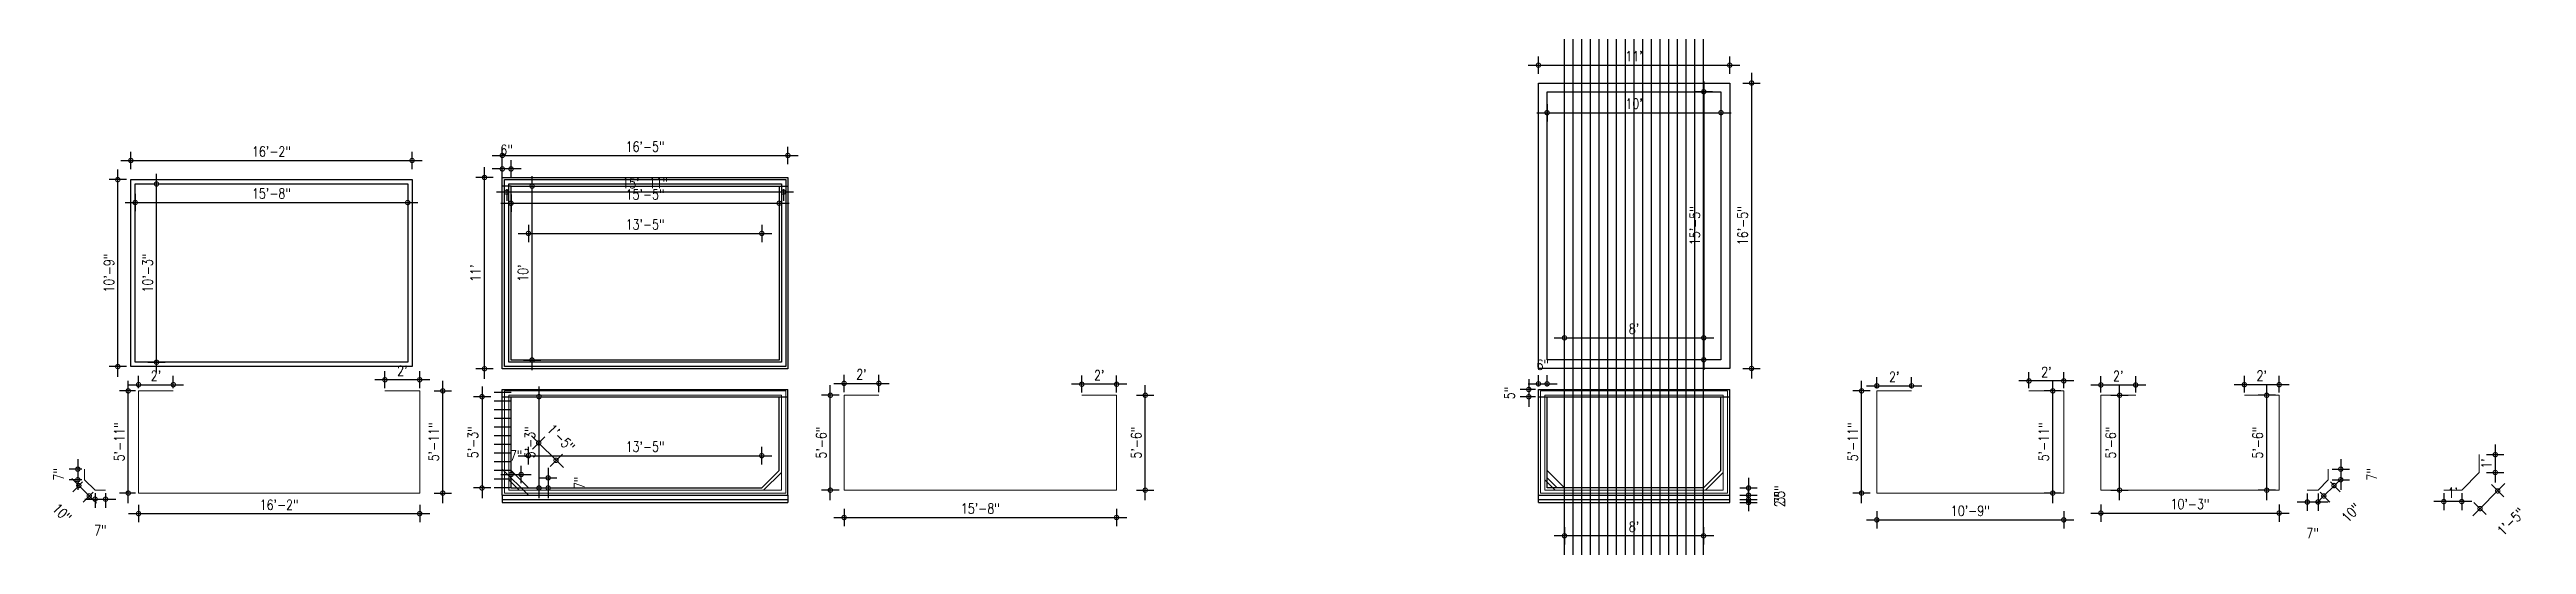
# Model space of a CAD drawing. Header units: inches. Extents: x -5000150 to -4989519, y -3262115 to -3259800.
# Drawn here: x -4995873 to -4994164, y -3261909 to -3261567 of the extents above; entities that cross this region are included whole.
import ezdxf

# ---------------------------------------------------------------- set-up
doc = ezdxf.new("R2010")
doc.units = ezdxf.units.IN
doc.header["$LTSCALE"] = 2
doc.header["$MEASUREMENT"] = 0
doc.header["$PDMODE"] = 34
doc.layers.get('0').update_dxf_attribs({"linetype": 'CONTINUOUS'})
doc.layers.get('DEFPOINTS').update_dxf_attribs({"color": 141, "linetype": 'CONTINUOUS'})
doc.layers.add('window', color=4, linetype='CONTINUOUS', lineweight=13)
doc.styles.add('ROMANS', font='Romans.shx', dxfattribs={"width": 0.8})
doc.dimstyles.new('8 SCALE', dxfattribs={"dimscale": 0, "dimtxt": 7, "dimasz": 6, "dimexe": 6, "dimexo": 2, "dimgap": 2, "dimtad": 1, "dimdec": 0, "dimzin": 0, "dimdsep": 46, "dimlunit": 4, "dimtxsty": 'ROMANS', "dimblk": 'DOTSMALL', "dimcen": 0, "dimdle": 7, "dimclrd": 8, "dimclre": 8, "dimclrt": 3, "dimadec": 0, "dimazin": 0, "dimtfac": 1, "dimtdec": 0, "dimtofl": 0, "dimtmove": 2, "dimatfit": 3, "dimfxl": 6, "dimfxlon": 1, "dimtolj": 1, "dimtzin": 0, "dimarcsym": 0})

msp = doc.modelspace()

# ---------------------------------------------------------------- blocks, each defined once
blk = doc.blocks.new('_DOTSMALL')
at = {"color": 0, "linetype": 'ByBlock', "const_width": 0.5}
blk.add_lwpolyline([(-0.0625, 0, 1), (0.0625, 0, 1)], format="xyb", close=True, dxfattribs=at)
blk = doc.blocks.new('*D440')
at = {"color": 8, "lineweight": -2, "ltscale": 0.5, "transparency": 16777216}
for p, q in [((-4995568.5, -3261806.9), (-4995580.5, -3261806.9)), ((-4995574.5, -3261799.9), (-4995574.5, -3261876.9)), ((-4995568.5, -3261869.9), (-4995580.5, -3261869.9))]:
    blk.add_line(p, q, dxfattribs=at)
at = {"layer": 'DEFPOINTS', "color": 0, "ltscale": 0.5, "transparency": 16777216}
for p in [(-4995560.5, -3261806.9), (-4995574.5, -3261869.9), (-4995554.5, -3261869.9)]:
    blk.add_point(p, dxfattribs=at)
at = {"color": 8, "lineweight": -2, "ltscale": 0.5, "transparency": 16777216, "xscale": 6, "yscale": 6, "zscale": 6}
for p, rotation in [((-4995574.5, -3261806.9), 90), ((-4995574.5, -3261869.9), 270)]:
    blk.add_blockref('_DOTSMALL', p, dxfattribs=dict(at, rotation=rotation))
at = {"color": 3, "ltscale": 0.5, "transparency": 16777216, "insert": (-4995580.7, -3261838.4), "char_height": 7, "attachment_point": 5, "rotation": 90, "style": 'ROMANS'}
blk.add_mtext('\\A1;5\'-3"', dxfattribs=at)
blk = doc.blocks.new('*D441')
at = {"color": 8, "lineweight": -2, "ltscale": 0.5, "transparency": 16777216}
for p, q in [((-4995811.5, -3261800.9), (-4995811.5, -3261792.6)), ((-4995787.5, -3261800.9), (-4995787.5, -3261792.6)), ((-4995818.5, -3261798.6), (-4995780.5, -3261798.6))]:
    blk.add_line(p, q, dxfattribs=at)
at = {"layer": 'DEFPOINTS', "color": 0, "ltscale": 0.5, "transparency": 16777216}
for p in [(-4995811.5, -3261802.9), (-4995787.5, -3261798.6), (-4995787.5, -3261802.9)]:
    blk.add_point(p, dxfattribs=at)
at = {"color": 8, "lineweight": -2, "ltscale": 0.5, "transparency": 16777216, "xscale": 6, "yscale": 6, "zscale": 6, "rotation": 180}
blk.add_blockref('_DOTSMALL', (-4995811.5, -3261798.6), dxfattribs=at)
at = {"color": 8, "lineweight": -2, "ltscale": 0.5, "transparency": 16777216, "xscale": 6, "yscale": 6, "zscale": 6}
blk.add_blockref('_DOTSMALL', (-4995787.5, -3261798.6), dxfattribs=at)
at = {"color": 3, "ltscale": 0.5, "transparency": 16777216, "insert": (-4995799.5, -3261792.5), "char_height": 7, "attachment_point": 5, "style": 'ROMANS'}
blk.add_mtext("\\A1;2'", dxfattribs=at)
blk = doc.blocks.new('*D442')
at = {"color": 8, "lineweight": -2, "ltscale": 0.5, "transparency": 16777216}
for p, q in [((-4995818.6, -3261880.4), (-4995818.6, -3261795.9)), ((-4995813.5, -3261802.9), (-4995824.6, -3261802.9)), ((-4995813.5, -3261873.4), (-4995824.6, -3261873.4))]:
    blk.add_line(p, q, dxfattribs=at)
at = {"layer": 'DEFPOINTS', "color": 0, "ltscale": 0.5, "transparency": 16777216}
for p in [(-4995818.6, -3261802.9), (-4995811.5, -3261802.9), (-4995811.5, -3261873.4)]:
    blk.add_point(p, dxfattribs=at)
at = {"color": 8, "lineweight": -2, "ltscale": 0.5, "transparency": 16777216, "xscale": 6, "yscale": 6, "zscale": 6}
for p, rotation in [((-4995818.6, -3261802.9), 90), ((-4995818.6, -3261873.4), 270)]:
    blk.add_blockref('_DOTSMALL', p, dxfattribs=dict(at, rotation=rotation))
at = {"color": 3, "ltscale": 0.5, "transparency": 16777216, "insert": (-4995824.7, -3261838.1), "char_height": 7, "attachment_point": 5, "rotation": 90, "style": 'ROMANS'}
blk.add_mtext('\\A1;5\'-11"', dxfattribs=at)
blk = doc.blocks.new('*D443')
at = {"color": 8, "lineweight": -2, "ltscale": 0.5, "transparency": 16777216}
for p, q in [((-4995811.5, -3261881.6), (-4995811.5, -3261893.6)), ((-4995617.5, -3261881.6), (-4995617.5, -3261893.6)), ((-4995818.5, -3261887.6), (-4995610.5, -3261887.6))]:
    blk.add_line(p, q, dxfattribs=at)
at = {"layer": 'DEFPOINTS', "color": 0, "ltscale": 0.5, "transparency": 16777216}
for p in [(-4995811.5, -3261873.4), (-4995617.5, -3261873.4), (-4995617.5, -3261887.6)]:
    blk.add_point(p, dxfattribs=at)
at = {"color": 8, "lineweight": -2, "ltscale": 0.5, "transparency": 16777216, "xscale": 6, "yscale": 6, "zscale": 6, "rotation": 180}
blk.add_blockref('_DOTSMALL', (-4995811.5, -3261887.6), dxfattribs=at)
at = {"color": 8, "lineweight": -2, "ltscale": 0.5, "transparency": 16777216, "xscale": 6, "yscale": 6, "zscale": 6}
blk.add_blockref('_DOTSMALL', (-4995617.5, -3261887.6), dxfattribs=at)
at = {"color": 3, "ltscale": 0.5, "transparency": 16777216, "insert": (-4995714.5, -3261881.5), "char_height": 7, "attachment_point": 5, "style": 'ROMANS'}
blk.add_mtext('\\A1;16\'-2"', dxfattribs=at)
blk = doc.blocks.new('*D444')
at = {"color": 8, "lineweight": -2, "ltscale": 0.5, "transparency": 16777216}
for p, q in [((-4995601.6, -3261880.4), (-4995601.6, -3261795.9)), ((-4995607.6, -3261802.9), (-4995595.6, -3261802.9)), ((-4995607.6, -3261873.4), (-4995595.6, -3261873.4))]:
    blk.add_line(p, q, dxfattribs=at)
at = {"layer": 'DEFPOINTS', "color": 0, "ltscale": 0.5, "transparency": 16777216}
for p in [(-4995617.5, -3261802.9), (-4995601.6, -3261802.9), (-4995617.5, -3261873.4)]:
    blk.add_point(p, dxfattribs=at)
at = {"color": 8, "lineweight": -2, "ltscale": 0.5, "transparency": 16777216, "xscale": 6, "yscale": 6, "zscale": 6}
for p, rotation in [((-4995601.6, -3261802.9), 90), ((-4995601.6, -3261873.4), 270)]:
    blk.add_blockref('_DOTSMALL', p, dxfattribs=dict(at, rotation=rotation))
at = {"color": 3, "ltscale": 0.5, "transparency": 16777216, "insert": (-4995607.8, -3261838.1), "char_height": 7, "attachment_point": 5, "rotation": 90, "style": 'ROMANS'}
blk.add_mtext('\\A1;5\'-11"', dxfattribs=at)
blk = doc.blocks.new('*D445')
at = {"color": 8, "lineweight": -2, "ltscale": 0.5, "transparency": 16777216}
for p, q in [((-4995610.5, -3261795.2), (-4995648.5, -3261795.2)), ((-4995641.5, -3261800.9), (-4995641.5, -3261789.2)), ((-4995617.5, -3261800.9), (-4995617.5, -3261789.2))]:
    blk.add_line(p, q, dxfattribs=at)
at = {"layer": 'DEFPOINTS', "color": 0, "ltscale": 0.5, "transparency": 16777216}
for p in [(-4995641.5, -3261795.2), (-4995641.5, -3261802.9), (-4995617.5, -3261802.9)]:
    blk.add_point(p, dxfattribs=at)
at = {"color": 8, "lineweight": -2, "ltscale": 0.5, "transparency": 16777216, "xscale": 6, "yscale": 6, "zscale": 6, "rotation": 180}
blk.add_blockref('_DOTSMALL', (-4995641.5, -3261795.2), dxfattribs=at)
at = {"color": 8, "lineweight": -2, "ltscale": 0.5, "transparency": 16777216, "xscale": 6, "yscale": 6, "zscale": 6}
blk.add_blockref('_DOTSMALL', (-4995617.5, -3261795.2), dxfattribs=at)
at = {"color": 3, "ltscale": 0.5, "transparency": 16777216, "insert": (-4995629.5, -3261789), "char_height": 7, "attachment_point": 5, "style": 'ROMANS'}
blk.add_mtext("\\A1;2'", dxfattribs=at)
blk = doc.blocks.new('*D446')
at = {"color": 8, "lineweight": -2, "ltscale": 0.5, "transparency": 16777216}
for p, q in [((-4995850.7, -3261856.9), (-4995859.4, -3261856.9)), ((-4995850.7, -3261864.2), (-4995859.4, -3261864.2)), ((-4995853.4, -3261849.9), (-4995853.4, -3261871.2))]:
    blk.add_line(p, q, dxfattribs=at)
at = {"layer": 'DEFPOINTS', "color": 0, "ltscale": 0.5, "transparency": 16777216}
for p in [(-4995853.4, -3261864.2), (-4995848.7, -3261856.9), (-4995848.7, -3261864.2)]:
    blk.add_point(p, dxfattribs=at)
at = {"color": 8, "lineweight": -2, "ltscale": 0.5, "transparency": 16777216, "xscale": 6, "yscale": 6, "zscale": 6}
for p, rotation in [((-4995853.4, -3261856.9), 90), ((-4995853.4, -3261864.2), 270)]:
    blk.add_blockref('_DOTSMALL', p, dxfattribs=dict(at, rotation=rotation))
at = {"color": 3, "ltscale": 0.5, "transparency": 16777216, "insert": (-4995866.6, -3261860.5), "char_height": 7, "attachment_point": 5, "rotation": 90, "style": 'ROMANS'}
blk.add_mtext('\\A1;7"', dxfattribs=at)
blk = doc.blocks.new('*D447')
at = {"color": 8, "lineweight": -2, "ltscale": 0.5, "transparency": 16777216}
for p, q in [((-4995857.6, -3261863.3), (-4995840.6, -3261880.4)), ((-4995850.1, -3261865.6), (-4995856.9, -3261872.5)), ((-4995842.9, -3261872.8), (-4995849.8, -3261879.7))]:
    blk.add_line(p, q, dxfattribs=at)
at = {"layer": 'DEFPOINTS', "color": 0, "ltscale": 0.5, "transparency": 16777216}
for p in [(-4995848.7, -3261864.2), (-4995845.5, -3261875.4), (-4995841.5, -3261871.4)]:
    blk.add_point(p, dxfattribs=at)
at = {"color": 8, "lineweight": -2, "ltscale": 0.5, "transparency": 16777216, "xscale": 6, "yscale": 6, "zscale": 6}
for p, rotation in [((-4995852.7, -3261868.2), 135.0000000037203), ((-4995845.5, -3261875.4), 315.0000000037202)]:
    blk.add_blockref('_DOTSMALL', p, dxfattribs=dict(at, rotation=rotation))
at = {"color": 3, "ltscale": 0.5, "transparency": 16777216, "insert": (-4995864.3, -3261887), "char_height": 7, "attachment_point": 5, "rotation": 315, "style": 'ROMANS'}
blk.add_mtext('\\A1;10"', dxfattribs=at)
blk = doc.blocks.new('*D448')
at = {"color": 8, "lineweight": -2, "ltscale": 0.5, "transparency": 16777216}
for p, q in [((-4995848.5, -3261877.6), (-4995827.2, -3261877.6)), ((-4995841.5, -3261873.4), (-4995841.5, -3261883.6)), ((-4995834.2, -3261873.4), (-4995834.2, -3261883.6))]:
    blk.add_line(p, q, dxfattribs=at)
at = {"layer": 'DEFPOINTS', "color": 0, "ltscale": 0.5, "transparency": 16777216}
for p in [(-4995841.5, -3261871.4), (-4995834.2, -3261871.4), (-4995834.2, -3261877.6)]:
    blk.add_point(p, dxfattribs=at)
at = {"color": 8, "lineweight": -2, "ltscale": 0.5, "transparency": 16777216, "xscale": 6, "yscale": 6, "zscale": 6, "rotation": 180}
blk.add_blockref('_DOTSMALL', (-4995841.5, -3261877.6), dxfattribs=at)
at = {"color": 8, "lineweight": -2, "ltscale": 0.5, "transparency": 16777216, "xscale": 6, "yscale": 6, "zscale": 6}
blk.add_blockref('_DOTSMALL', (-4995834.2, -3261877.6), dxfattribs=at)
at = {"color": 3, "ltscale": 0.5, "transparency": 16777216, "insert": (-4995837.8, -3261899.1), "char_height": 7, "attachment_point": 5, "style": 'ROMANS'}
blk.add_mtext('\\A1;7"', dxfattribs=at)
blk = doc.blocks.new('*D449')
at = {"color": 8, "lineweight": -2, "ltscale": 0.5, "transparency": 16777216}
for p, q in [((-4995122.9, -3261805.9), (-4995110.9, -3261805.9)), ((-4995116.9, -3261878.4), (-4995116.9, -3261798.9)), ((-4995122.9, -3261871.4), (-4995110.9, -3261871.4))]:
    blk.add_line(p, q, dxfattribs=at)
at = {"layer": 'DEFPOINTS', "color": 0, "ltscale": 0.5, "transparency": 16777216}
for p in [(-4995136.7, -3261805.9), (-4995116.9, -3261805.9), (-4995136.7, -3261871.4)]:
    blk.add_point(p, dxfattribs=at)
at = {"color": 8, "lineweight": -2, "ltscale": 0.5, "transparency": 16777216, "xscale": 6, "yscale": 6, "zscale": 6}
for p, rotation in [((-4995116.9, -3261805.9), 90), ((-4995116.9, -3261871.4), 270)]:
    blk.add_blockref('_DOTSMALL', p, dxfattribs=dict(at, rotation=rotation))
at = {"color": 3, "ltscale": 0.5, "transparency": 16777216, "insert": (-4995123.1, -3261838.6), "char_height": 7, "attachment_point": 5, "rotation": 90, "style": 'ROMANS'}
blk.add_mtext('\\A1;5\'-6"', dxfattribs=at)
blk = doc.blocks.new('*D450')
at = {"color": 8, "lineweight": -2, "ltscale": 0.5, "transparency": 16777216}
for p, q in [((-4995160.7, -3261803.9), (-4995160.7, -3261792.3)), ((-4995136.7, -3261803.9), (-4995136.7, -3261792.3)), ((-4995129.7, -3261798.3), (-4995167.7, -3261798.3))]:
    blk.add_line(p, q, dxfattribs=at)
at = {"layer": 'DEFPOINTS', "color": 0, "ltscale": 0.5, "transparency": 16777216}
for p in [(-4995160.7, -3261798.3), (-4995160.7, -3261805.9), (-4995136.7, -3261805.9)]:
    blk.add_point(p, dxfattribs=at)
at = {"color": 8, "lineweight": -2, "ltscale": 0.5, "transparency": 16777216, "xscale": 6, "yscale": 6, "zscale": 6, "rotation": 180}
blk.add_blockref('_DOTSMALL', (-4995160.7, -3261798.3), dxfattribs=at)
at = {"color": 8, "lineweight": -2, "ltscale": 0.5, "transparency": 16777216, "xscale": 6, "yscale": 6, "zscale": 6}
blk.add_blockref('_DOTSMALL', (-4995136.7, -3261798.3), dxfattribs=at)
at = {"color": 3, "ltscale": 0.5, "transparency": 16777216, "insert": (-4995148.7, -3261792.1), "char_height": 7, "attachment_point": 5, "style": 'ROMANS'}
blk.add_mtext("\\A1;2'", dxfattribs=at)
blk = doc.blocks.new('*D451')
at = {"color": 8, "lineweight": -2, "ltscale": 0.5, "transparency": 16777216}
for p, q in [((-4995331.7, -3261890.3), (-4995129.7, -3261890.3)), ((-4995324.7, -3261884.3), (-4995324.7, -3261896.3)), ((-4995136.7, -3261884.3), (-4995136.7, -3261896.3))]:
    blk.add_line(p, q, dxfattribs=at)
at = {"layer": 'DEFPOINTS', "color": 0, "ltscale": 0.5, "transparency": 16777216}
for p in [(-4995324.7, -3261871.4), (-4995136.7, -3261871.4), (-4995136.7, -3261890.3)]:
    blk.add_point(p, dxfattribs=at)
at = {"color": 8, "lineweight": -2, "ltscale": 0.5, "transparency": 16777216, "xscale": 6, "yscale": 6, "zscale": 6, "rotation": 180}
blk.add_blockref('_DOTSMALL', (-4995324.7, -3261890.3), dxfattribs=at)
at = {"color": 8, "lineweight": -2, "ltscale": 0.5, "transparency": 16777216, "xscale": 6, "yscale": 6, "zscale": 6}
blk.add_blockref('_DOTSMALL', (-4995136.7, -3261890.3), dxfattribs=at)
at = {"color": 3, "ltscale": 0.5, "transparency": 16777216, "insert": (-4995230.7, -3261884.1), "char_height": 7, "attachment_point": 5, "style": 'ROMANS'}
blk.add_mtext('\\A1;15\'-8"', dxfattribs=at)
blk = doc.blocks.new('*D452')
at = {"color": 8, "lineweight": -2, "ltscale": 0.5, "transparency": 16777216}
for p, q in [((-4995328.2, -3261805.9), (-4995340.2, -3261805.9)), ((-4995334.2, -3261878.4), (-4995334.2, -3261798.9)), ((-4995328.2, -3261871.4), (-4995340.2, -3261871.4))]:
    blk.add_line(p, q, dxfattribs=at)
at = {"layer": 'DEFPOINTS', "color": 0, "ltscale": 0.5, "transparency": 16777216}
for p in [(-4995334.2, -3261805.9), (-4995324.7, -3261805.9), (-4995324.7, -3261871.4)]:
    blk.add_point(p, dxfattribs=at)
at = {"color": 8, "lineweight": -2, "ltscale": 0.5, "transparency": 16777216, "xscale": 6, "yscale": 6, "zscale": 6}
for p, rotation in [((-4995334.2, -3261805.9), 90), ((-4995334.2, -3261871.4), 270)]:
    blk.add_blockref('_DOTSMALL', p, dxfattribs=dict(at, rotation=rotation))
at = {"color": 3, "ltscale": 0.5, "transparency": 16777216, "insert": (-4995340.4, -3261838.6), "char_height": 7, "attachment_point": 5, "rotation": 90, "style": 'ROMANS'}
blk.add_mtext('\\A1;5\'-6"', dxfattribs=at)
blk = doc.blocks.new('*D453')
at = {"color": 8, "lineweight": -2, "ltscale": 0.5, "transparency": 16777216}
for p, q in [((-4995324.7, -3261803.7), (-4995324.7, -3261791.7)), ((-4995300.7, -3261803.7), (-4995300.7, -3261791.7)), ((-4995331.7, -3261797.7), (-4995293.7, -3261797.7))]:
    blk.add_line(p, q, dxfattribs=at)
at = {"layer": 'DEFPOINTS', "color": 0, "ltscale": 0.5, "transparency": 16777216}
for p in [(-4995324.7, -3261805.9), (-4995300.7, -3261797.7), (-4995300.7, -3261805.9)]:
    blk.add_point(p, dxfattribs=at)
at = {"color": 8, "lineweight": -2, "ltscale": 0.5, "transparency": 16777216, "xscale": 6, "yscale": 6, "zscale": 6, "rotation": 180}
blk.add_blockref('_DOTSMALL', (-4995324.7, -3261797.7), dxfattribs=at)
at = {"color": 8, "lineweight": -2, "ltscale": 0.5, "transparency": 16777216, "xscale": 6, "yscale": 6, "zscale": 6}
blk.add_blockref('_DOTSMALL', (-4995300.7, -3261797.7), dxfattribs=at)
at = {"color": 3, "ltscale": 0.5, "transparency": 16777216, "insert": (-4995312.7, -3261791.5), "char_height": 7, "attachment_point": 5, "style": 'ROMANS'}
blk.add_mtext("\\A1;2'", dxfattribs=at)
blk = doc.blocks.new('*D454')
at = {"color": 8, "lineweight": -2, "ltscale": 0.5, "transparency": 16777216}
for p, q in [((-4995567.5, -3261640.4), (-4995356.5, -3261640.4)), ((-4995560.5, -3261646.4), (-4995560.5, -3261634.4)), ((-4995363.5, -3261646.4), (-4995363.5, -3261634.4))]:
    blk.add_line(p, q, dxfattribs=at)
at = {"layer": 'DEFPOINTS', "color": 0, "ltscale": 0.5, "transparency": 16777216}
for p in [(-4995363.5, -3261640.4), (-4995560.5, -3261655.6), (-4995363.5, -3261655.6)]:
    blk.add_point(p, dxfattribs=at)
at = {"color": 8, "lineweight": -2, "ltscale": 0.5, "transparency": 16777216, "xscale": 6, "yscale": 6, "zscale": 6, "rotation": 180}
blk.add_blockref('_DOTSMALL', (-4995560.5, -3261640.4), dxfattribs=at)
at = {"color": 8, "lineweight": -2, "ltscale": 0.5, "transparency": 16777216, "xscale": 6, "yscale": 6, "zscale": 6}
blk.add_blockref('_DOTSMALL', (-4995363.5, -3261640.4), dxfattribs=at)
at = {"color": 3, "ltscale": 0.5, "transparency": 16777216, "insert": (-4995462, -3261634.3), "char_height": 7, "attachment_point": 5, "style": 'ROMANS'}
blk.add_mtext('\\A1;16\'-5"', dxfattribs=at)
blk = doc.blocks.new('*D455')
at = {"color": 8, "lineweight": -2, "ltscale": 0.5, "transparency": 16777216}
for p, q in [((-4995561.5, -3261673.4), (-4995362.5, -3261673.4)), ((-4995554.5, -3261667.4), (-4995554.5, -3261679.4)), ((-4995369.5, -3261667.4), (-4995369.5, -3261679.4))]:
    blk.add_line(p, q, dxfattribs=at)
at = {"layer": 'DEFPOINTS', "color": 0, "ltscale": 0.5, "transparency": 16777216}
for p in [(-4995554.5, -3261661.6), (-4995369.5, -3261661.6), (-4995369.5, -3261673.4)]:
    blk.add_point(p, dxfattribs=at)
at = {"color": 8, "lineweight": -2, "ltscale": 0.5, "transparency": 16777216, "xscale": 6, "yscale": 6, "zscale": 6, "rotation": 180}
blk.add_blockref('_DOTSMALL', (-4995554.5, -3261673.4), dxfattribs=at)
at = {"color": 8, "lineweight": -2, "ltscale": 0.5, "transparency": 16777216, "xscale": 6, "yscale": 6, "zscale": 6}
blk.add_blockref('_DOTSMALL', (-4995369.5, -3261673.4), dxfattribs=at)
at = {"color": 3, "ltscale": 0.5, "transparency": 16777216, "insert": (-4995462, -3261667.3), "char_height": 7, "attachment_point": 5, "style": 'ROMANS'}
blk.add_mtext('\\A1;15\'-5"', dxfattribs=at)
blk = doc.blocks.new('*D456')
at = {"color": 8, "lineweight": -2, "ltscale": 0.5, "transparency": 16777216}
for p, q in [((-4995540, -3261788.6), (-4995540, -3261654.6)), ((-4995546, -3261661.6), (-4995534, -3261661.6)), ((-4995546, -3261781.6), (-4995534, -3261781.6))]:
    blk.add_line(p, q, dxfattribs=at)
at = {"layer": 'DEFPOINTS', "color": 0, "ltscale": 0.5, "transparency": 16777216}
for p in [(-4995554.5, -3261661.6), (-4995540, -3261661.6), (-4995554.5, -3261781.6)]:
    blk.add_point(p, dxfattribs=at)
at = {"color": 8, "lineweight": -2, "ltscale": 0.5, "transparency": 16777216, "xscale": 6, "yscale": 6, "zscale": 6}
for p, rotation in [((-4995540, -3261661.6), 90), ((-4995540, -3261781.6), 270)]:
    blk.add_blockref('_DOTSMALL', p, dxfattribs=dict(at, rotation=rotation))
at = {"color": 3, "ltscale": 0.5, "transparency": 16777216, "insert": (-4995546.2, -3261721.6), "char_height": 7, "attachment_point": 5, "rotation": 90, "style": 'ROMANS'}
blk.add_mtext("\\A1;10'", dxfattribs=at)
blk = doc.blocks.new('*D457')
at = {"color": 8, "lineweight": -2, "ltscale": 0.5, "transparency": 16777216}
for p, q in [((-4995566.8, -3261655.6), (-4995578.8, -3261655.6)), ((-4995572.8, -3261794.6), (-4995572.8, -3261648.6)), ((-4995566.8, -3261787.6), (-4995578.8, -3261787.6))]:
    blk.add_line(p, q, dxfattribs=at)
at = {"layer": 'DEFPOINTS', "color": 0, "ltscale": 0.5, "transparency": 16777216}
for p in [(-4995572.8, -3261655.6), (-4995560.5, -3261655.6), (-4995560.5, -3261787.6)]:
    blk.add_point(p, dxfattribs=at)
at = {"color": 8, "lineweight": -2, "ltscale": 0.5, "transparency": 16777216, "xscale": 6, "yscale": 6, "zscale": 6}
for p, rotation in [((-4995572.8, -3261655.6), 90), ((-4995572.8, -3261787.6), 270)]:
    blk.add_blockref('_DOTSMALL', p, dxfattribs=dict(at, rotation=rotation))
at = {"color": 3, "ltscale": 0.5, "transparency": 16777216, "insert": (-4995579, -3261721.6), "char_height": 7, "attachment_point": 5, "rotation": 90, "style": 'ROMANS'}
blk.add_mtext("\\A1;11'", dxfattribs=at)
blk = doc.blocks.new('*D458')
at = {"color": 8, "lineweight": -2, "ltscale": 0.5, "transparency": 16777216}
for p, q in [((-4995541.2, -3261806.9), (-4995529.2, -3261806.9)), ((-4995535.2, -3261876.9), (-4995535.2, -3261799.9)), ((-4995541.2, -3261869.9), (-4995529.2, -3261869.9))]:
    blk.add_line(p, q, dxfattribs=at)
at = {"layer": 'DEFPOINTS', "color": 0, "ltscale": 0.5, "transparency": 16777216}
for p in [(-4995554.5, -3261806.9), (-4995535.2, -3261806.9), (-4995554.5, -3261869.9)]:
    blk.add_point(p, dxfattribs=at)
at = {"color": 8, "lineweight": -2, "ltscale": 0.5, "transparency": 16777216, "xscale": 6, "yscale": 6, "zscale": 6}
for p, rotation in [((-4995535.2, -3261806.9), 90), ((-4995535.2, -3261869.9), 270)]:
    blk.add_blockref('_DOTSMALL', p, dxfattribs=dict(at, rotation=rotation))
at = {"color": 3, "ltscale": 0.5, "transparency": 16777216, "insert": (-4995541.4, -3261838.4), "char_height": 7, "attachment_point": 5, "rotation": 90, "style": 'ROMANS'}
blk.add_mtext('\\A1;5\'-3"', dxfattribs=at)
blk = doc.blocks.new('*D481')
at = {"color": 8, "lineweight": -2, "ltscale": 0.5, "transparency": 16777216}
for p, q in [((-4995816.8, -3261649.9), (-4995816.8, -3261637.9)), ((-4995622.8, -3261649.9), (-4995622.8, -3261637.9)), ((-4995823.8, -3261643.9), (-4995615.8, -3261643.9))]:
    blk.add_line(p, q, dxfattribs=at)
at = {"layer": 'DEFPOINTS', "color": 0, "ltscale": 0.5, "transparency": 16777216}
for p in [(-4995816.8, -3261657.1), (-4995622.8, -3261643.9), (-4995622.8, -3261657.1)]:
    blk.add_point(p, dxfattribs=at)
at = {"color": 8, "lineweight": -2, "ltscale": 0.5, "transparency": 16777216, "xscale": 6, "yscale": 6, "zscale": 6, "rotation": 180}
blk.add_blockref('_DOTSMALL', (-4995816.8, -3261643.9), dxfattribs=at)
at = {"color": 8, "lineweight": -2, "ltscale": 0.5, "transparency": 16777216, "xscale": 6, "yscale": 6, "zscale": 6}
blk.add_blockref('_DOTSMALL', (-4995622.8, -3261643.9), dxfattribs=at)
at = {"color": 3, "ltscale": 0.5, "transparency": 16777216, "insert": (-4995719.8, -3261637.7), "char_height": 7, "attachment_point": 5, "style": 'ROMANS'}
blk.add_mtext('\\A1;16\'-2"', dxfattribs=at)
blk = doc.blocks.new('*D482')
at = {"color": 8, "lineweight": -2, "ltscale": 0.5, "transparency": 16777216}
for p, q in [((-4995805.1, -3261660.1), (-4995793.1, -3261660.1)), ((-4995799.1, -3261790.1), (-4995799.1, -3261653.1)), ((-4995805.1, -3261783.1), (-4995793.1, -3261783.1))]:
    blk.add_line(p, q, dxfattribs=at)
at = {"layer": 'DEFPOINTS', "color": 0, "ltscale": 0.5, "transparency": 16777216}
for p in [(-4995813.8, -3261660.1), (-4995799.1, -3261660.1), (-4995813.8, -3261783.1)]:
    blk.add_point(p, dxfattribs=at)
at = {"color": 8, "lineweight": -2, "ltscale": 0.5, "transparency": 16777216, "xscale": 6, "yscale": 6, "zscale": 6}
for p, rotation in [((-4995799.1, -3261660.1), 90), ((-4995799.1, -3261783.1), 270)]:
    blk.add_blockref('_DOTSMALL', p, dxfattribs=dict(at, rotation=rotation))
at = {"color": 3, "ltscale": 0.5, "transparency": 16777216, "insert": (-4995805.2, -3261721.6), "char_height": 7, "attachment_point": 5, "rotation": 90, "style": 'ROMANS'}
blk.add_mtext('\\A1;10\'-3"', dxfattribs=at)
blk = doc.blocks.new('*D483')
at = {"color": 8, "lineweight": -2, "ltscale": 0.5, "transparency": 16777216}
for p, q in [((-4995820.8, -3261672.9), (-4995618.8, -3261672.9)), ((-4995813.8, -3261666.9), (-4995813.8, -3261678.9)), ((-4995625.8, -3261666.9), (-4995625.8, -3261678.9))]:
    blk.add_line(p, q, dxfattribs=at)
at = {"layer": 'DEFPOINTS', "color": 0, "ltscale": 0.5, "transparency": 16777216}
for p in [(-4995813.8, -3261660.1), (-4995625.8, -3261660.1), (-4995625.8, -3261672.9)]:
    blk.add_point(p, dxfattribs=at)
at = {"color": 8, "lineweight": -2, "ltscale": 0.5, "transparency": 16777216, "xscale": 6, "yscale": 6, "zscale": 6, "rotation": 180}
blk.add_blockref('_DOTSMALL', (-4995813.8, -3261672.9), dxfattribs=at)
at = {"color": 8, "lineweight": -2, "ltscale": 0.5, "transparency": 16777216, "xscale": 6, "yscale": 6, "zscale": 6}
blk.add_blockref('_DOTSMALL', (-4995625.8, -3261672.9), dxfattribs=at)
at = {"color": 3, "ltscale": 0.5, "transparency": 16777216, "insert": (-4995719.8, -3261666.7), "char_height": 7, "attachment_point": 5, "style": 'ROMANS'}
blk.add_mtext('\\A1;15\'-8"', dxfattribs=at)
blk = doc.blocks.new('*D484')
at = {"color": 8, "lineweight": -2, "ltscale": 0.5, "transparency": 16777216}
for p, q in [((-4995819.8, -3261657.1), (-4995831.8, -3261657.1)), ((-4995825.8, -3261793.1), (-4995825.8, -3261650.1)), ((-4995819.8, -3261786.1), (-4995831.8, -3261786.1))]:
    blk.add_line(p, q, dxfattribs=at)
at = {"layer": 'DEFPOINTS', "color": 0, "ltscale": 0.5, "transparency": 16777216}
for p in [(-4995825.8, -3261657.1), (-4995816.8, -3261657.1), (-4995816.8, -3261786.1)]:
    blk.add_point(p, dxfattribs=at)
at = {"color": 8, "lineweight": -2, "ltscale": 0.5, "transparency": 16777216, "xscale": 6, "yscale": 6, "zscale": 6}
for p, rotation in [((-4995825.8, -3261657.1), 90), ((-4995825.8, -3261786.1), 270)]:
    blk.add_blockref('_DOTSMALL', p, dxfattribs=dict(at, rotation=rotation))
at = {"color": 3, "ltscale": 0.5, "transparency": 16777216, "insert": (-4995831.9, -3261721.6), "char_height": 7, "attachment_point": 5, "rotation": 90, "style": 'ROMANS'}
blk.add_mtext('\\A1;10\'-9"', dxfattribs=at)
blk = doc.blocks.new('*D485')
at = {"color": 8, "lineweight": -2, "ltscale": 0.5, "transparency": 16777216}
for p, q in [((-4995549.5, -3261694.2), (-4995374.5, -3261694.2)), ((-4995542.5, -3261688.2), (-4995542.5, -3261700.2)), ((-4995381.5, -3261688.2), (-4995381.5, -3261700.2))]:
    blk.add_line(p, q, dxfattribs=at)
at = {"layer": 'DEFPOINTS', "color": 0, "ltscale": 0.5, "transparency": 16777216}
for p in [(-4995542.5, -3261673.4), (-4995381.5, -3261673.4), (-4995381.5, -3261694.2)]:
    blk.add_point(p, dxfattribs=at)
at = {"color": 8, "lineweight": -2, "ltscale": 0.5, "transparency": 16777216, "xscale": 6, "yscale": 6, "zscale": 6, "rotation": 180}
blk.add_blockref('_DOTSMALL', (-4995542.5, -3261694.2), dxfattribs=at)
at = {"color": 8, "lineweight": -2, "ltscale": 0.5, "transparency": 16777216, "xscale": 6, "yscale": 6, "zscale": 6}
blk.add_blockref('_DOTSMALL', (-4995381.5, -3261694.2), dxfattribs=at)
at = {"color": 3, "ltscale": 0.5, "transparency": 16777216, "insert": (-4995462, -3261688), "char_height": 7, "attachment_point": 5, "style": 'ROMANS'}
blk.add_mtext('\\A1;13\'-5"', dxfattribs=at)
blk = doc.blocks.new('*D487')
at = {"color": 8, "lineweight": -2, "ltscale": 0.5, "transparency": 16777216}
for p, q in [((-4995534.9, -3261862.9), (-4995522.9, -3261862.9)), ((-4995528.9, -3261855.9), (-4995528.9, -3261876.9)), ((-4995534.9, -3261869.9), (-4995522.9, -3261869.9))]:
    blk.add_line(p, q, dxfattribs=at)
at = {"layer": 'DEFPOINTS', "color": 0, "ltscale": 0.5, "transparency": 16777216}
for p in [(-4995554.5, -3261862.9), (-4995554.5, -3261869.9), (-4995528.9, -3261869.9)]:
    blk.add_point(p, dxfattribs=at)
at = {"color": 8, "lineweight": -2, "ltscale": 0.5, "transparency": 16777216, "xscale": 6, "yscale": 6, "zscale": 6}
for p, rotation in [((-4995528.9, -3261862.9), 90), ((-4995528.9, -3261869.9), 270)]:
    blk.add_blockref('_DOTSMALL', p, dxfattribs=dict(at, rotation=rotation))
at = {"color": 3, "ltscale": 0.5, "transparency": 16777216, "insert": (-4995507.4, -3261866.4), "char_height": 7, "attachment_point": 5, "rotation": 90, "style": 'ROMANS'}
blk.add_mtext('\\A1;7"', dxfattribs=at)
blk = doc.blocks.new('*D488')
at = {"color": 8, "lineweight": -2, "ltscale": 0.5, "transparency": 16777216}
for p, q in [((-4995561.5, -3261860.6), (-4995540.5, -3261860.6)), ((-4995554.5, -3261866.6), (-4995554.5, -3261854.6)), ((-4995547.5, -3261866.6), (-4995547.5, -3261854.6))]:
    blk.add_line(p, q, dxfattribs=at)
at = {"layer": 'DEFPOINTS', "color": 0, "ltscale": 0.5, "transparency": 16777216}
for p in [(-4995547.5, -3261860.6), (-4995554.5, -3261869.9), (-4995547.5, -3261869.9)]:
    blk.add_point(p, dxfattribs=at)
at = {"color": 8, "lineweight": -2, "ltscale": 0.5, "transparency": 16777216, "xscale": 6, "yscale": 6, "zscale": 6, "rotation": 180}
blk.add_blockref('_DOTSMALL', (-4995554.5, -3261860.6), dxfattribs=at)
at = {"color": 8, "lineweight": -2, "ltscale": 0.5, "transparency": 16777216, "xscale": 6, "yscale": 6, "zscale": 6}
blk.add_blockref('_DOTSMALL', (-4995547.5, -3261860.6), dxfattribs=at)
at = {"color": 3, "ltscale": 0.5, "transparency": 16777216, "insert": (-4995551, -3261847.5), "char_height": 7, "attachment_point": 5, "style": 'ROMANS'}
blk.add_mtext('\\A1;7"', dxfattribs=at)
blk = doc.blocks.new('*D492')
at = {"color": 8, "lineweight": -2, "ltscale": 0.5, "transparency": 16777216}
for p, q in [((-4995549.5, -3261847.6), (-4995374.5, -3261847.6)), ((-4995542.5, -3261853.6), (-4995542.5, -3261841.6)), ((-4995381.5, -3261853.6), (-4995381.5, -3261841.6))]:
    blk.add_line(p, q, dxfattribs=at)
at = {"layer": 'DEFPOINTS', "color": 0, "ltscale": 0.5, "transparency": 16777216}
for p in [(-4995381.5, -3261847.6), (-4995542.5, -3261869.9), (-4995381.5, -3261869.9)]:
    blk.add_point(p, dxfattribs=at)
at = {"color": 8, "lineweight": -2, "ltscale": 0.5, "transparency": 16777216, "xscale": 6, "yscale": 6, "zscale": 6, "rotation": 180}
blk.add_blockref('_DOTSMALL', (-4995542.5, -3261847.6), dxfattribs=at)
at = {"color": 8, "lineweight": -2, "ltscale": 0.5, "transparency": 16777216, "xscale": 6, "yscale": 6, "zscale": 6}
blk.add_blockref('_DOTSMALL', (-4995381.5, -3261847.6), dxfattribs=at)
at = {"color": 3, "ltscale": 0.5, "transparency": 16777216, "insert": (-4995462, -3261841.4), "char_height": 7, "attachment_point": 5, "style": 'ROMANS'}
blk.add_mtext('\\A1;13\'-5"', dxfattribs=at)
blk = doc.blocks.new('*D495')
at = {"color": 8, "lineweight": -2, "ltscale": 0.5, "transparency": 16777216}
for p, q in [((-4995359.5, -3261665.7), (-4995564.5, -3261665.7)), ((-4995557.5, -3261663.6), (-4995557.5, -3261671.7)), ((-4995366.5, -3261663.6), (-4995366.5, -3261671.7))]:
    blk.add_line(p, q, dxfattribs=at)
at = {"layer": 'DEFPOINTS', "color": 0, "ltscale": 0.5, "transparency": 16777216}
for p in [(-4995557.5, -3261661.6), (-4995557.5, -3261665.7), (-4995366.5, -3261661.6)]:
    blk.add_point(p, dxfattribs=at)
at = {"color": 8, "lineweight": -2, "ltscale": 0.5, "transparency": 16777216, "xscale": 6, "yscale": 6, "zscale": 6, "rotation": 180}
blk.add_blockref('_DOTSMALL', (-4995557.5, -3261665.7), dxfattribs=at)
at = {"color": 8, "lineweight": -2, "ltscale": 0.5, "transparency": 16777216, "xscale": 6, "yscale": 6, "zscale": 6}
blk.add_blockref('_DOTSMALL', (-4995366.5, -3261665.7), dxfattribs=at)
at = {"color": 3, "ltscale": 0.5, "transparency": 16777216, "insert": (-4995462, -3261659.5), "char_height": 7, "attachment_point": 5, "style": 'ROMANS'}
blk.add_mtext('\\A1;15\'-11"', dxfattribs=at)
blk = doc.blocks.new('*D496')
at = {"color": 8, "lineweight": -2, "ltscale": 0.5, "transparency": 16777216}
for p, q in [((-4995540.3, -3261833.8), (-4995518.4, -3261855.7)), ((-4995539.6, -3261843), (-4995531.1, -3261834.5)), ((-4995527.6, -3261855), (-4995519.1, -3261846.5))]:
    blk.add_line(p, q, dxfattribs=at)
at = {"layer": 'DEFPOINTS', "color": 0, "ltscale": 0.5, "transparency": 16777216}
for p in [(-4995554.5, -3261857.9), (-4995523.4, -3261850.8), (-4995542.5, -3261869.9)]:
    blk.add_point(p, dxfattribs=at)
at = {"color": 8, "lineweight": -2, "ltscale": 0.5, "transparency": 16777216, "xscale": 6, "yscale": 6, "zscale": 6}
for p, rotation in [((-4995535.4, -3261838.8), 135), ((-4995523.4, -3261850.8), 315)]:
    blk.add_blockref('_DOTSMALL', p, dxfattribs=dict(at, rotation=rotation))
at = {"color": 3, "ltscale": 0.5, "transparency": 16777216, "insert": (-4995520, -3261835.4), "char_height": 7, "attachment_point": 5, "rotation": 315, "style": 'ROMANS'}
blk.add_mtext('\\A1;1\'-5"', dxfattribs=at)
blk = doc.blocks.new('*D497')
at = {"color": 8, "lineweight": -2, "ltscale": 0.5, "transparency": 16777216}
for p, q in [((-4995547.5, -3261649.7), (-4995567.5, -3261649.7)), ((-4995560.5, -3261655.7), (-4995560.5, -3261643.7)), ((-4995554.5, -3261655.7), (-4995554.5, -3261643.7))]:
    blk.add_line(p, q, dxfattribs=at)
at = {"layer": 'DEFPOINTS', "color": 0, "ltscale": 0.5, "transparency": 16777216}
for p in [(-4995560.5, -3261649.7), (-4995560.5, -3261661.6), (-4995554.5, -3261661.6)]:
    blk.add_point(p, dxfattribs=at)
at = {"color": 8, "lineweight": -2, "ltscale": 0.5, "transparency": 16777216, "xscale": 6, "yscale": 6, "zscale": 6, "rotation": 180}
blk.add_blockref('_DOTSMALL', (-4995560.5, -3261649.7), dxfattribs=at)
at = {"color": 8, "lineweight": -2, "ltscale": 0.5, "transparency": 16777216, "xscale": 6, "yscale": 6, "zscale": 6}
blk.add_blockref('_DOTSMALL', (-4995554.5, -3261649.7), dxfattribs=at)
at = {"color": 3, "ltscale": 0.5, "transparency": 16777216, "insert": (-4995557.5, -3261636.5), "char_height": 7, "attachment_point": 5, "style": 'ROMANS'}
blk.add_mtext('\\A1;6"', dxfattribs=at)
blk = doc.blocks.new('*D459')
at = {"color": 8, "lineweight": -2, "ltscale": 0.5, "transparency": 16777216}
for p, q in [((-4994704.6, -3261590.4), (-4994692.6, -3261590.4)), ((-4994698.6, -3261583.4), (-4994698.6, -3261794.4)), ((-4994704.6, -3261787.4), (-4994692.6, -3261787.4))]:
    blk.add_line(p, q, dxfattribs=at)
at = {"layer": 'DEFPOINTS', "color": 0, "ltscale": 0.5, "transparency": 16777216}
for p in [(-4994713.7, -3261590.4), (-4994713.7, -3261787.4), (-4994698.6, -3261787.4)]:
    blk.add_point(p, dxfattribs=at)
at = {"color": 8, "lineweight": -2, "ltscale": 0.5, "transparency": 16777216, "xscale": 6, "yscale": 6, "zscale": 6}
for p, rotation in [((-4994698.6, -3261590.4), 90), ((-4994698.6, -3261787.4), 270)]:
    blk.add_blockref('_DOTSMALL', p, dxfattribs=dict(at, rotation=rotation))
at = {"color": 3, "ltscale": 0.5, "transparency": 16777216, "insert": (-4994704.7, -3261688.9), "char_height": 7, "attachment_point": 5, "rotation": 90, "style": 'ROMANS'}
blk.add_mtext('\\A1;16\'-5"', dxfattribs=at)
blk = doc.blocks.new('*D460')
at = {"color": 8, "lineweight": -2, "ltscale": 0.5, "transparency": 16777216}
for p, q in [((-4994731.6, -3261589.4), (-4994731.6, -3261788.4)), ((-4994725.6, -3261596.4), (-4994737.6, -3261596.4)), ((-4994725.6, -3261781.4), (-4994737.6, -3261781.4))]:
    blk.add_line(p, q, dxfattribs=at)
at = {"layer": 'DEFPOINTS', "color": 0, "ltscale": 0.5, "transparency": 16777216}
for p in [(-4994719.7, -3261596.4), (-4994731.6, -3261781.4), (-4994719.7, -3261781.4)]:
    blk.add_point(p, dxfattribs=at)
at = {"color": 8, "lineweight": -2, "ltscale": 0.5, "transparency": 16777216, "xscale": 6, "yscale": 6, "zscale": 6}
for p, rotation in [((-4994731.6, -3261596.4), 90), ((-4994731.6, -3261781.4), 270)]:
    blk.add_blockref('_DOTSMALL', p, dxfattribs=dict(at, rotation=rotation))
at = {"color": 3, "ltscale": 0.5, "transparency": 16777216, "insert": (-4994737.7, -3261688.9), "char_height": 7, "attachment_point": 5, "rotation": 90, "style": 'ROMANS'}
blk.add_mtext('\\A1;15\'-5"', dxfattribs=at)
blk = doc.blocks.new('*D461')
at = {"color": 8, "lineweight": -2, "ltscale": 0.5, "transparency": 16777216}
for p, q in [((-4994839.7, -3261604.9), (-4994839.7, -3261616.9)), ((-4994719.7, -3261604.9), (-4994719.7, -3261616.9)), ((-4994846.7, -3261610.9), (-4994712.7, -3261610.9))]:
    blk.add_line(p, q, dxfattribs=at)
at = {"layer": 'DEFPOINTS', "color": 0, "ltscale": 0.5, "transparency": 16777216}
for p in [(-4994839.7, -3261596.4), (-4994719.7, -3261596.4), (-4994719.7, -3261610.9)]:
    blk.add_point(p, dxfattribs=at)
at = {"color": 8, "lineweight": -2, "ltscale": 0.5, "transparency": 16777216, "xscale": 6, "yscale": 6, "zscale": 6, "rotation": 180}
blk.add_blockref('_DOTSMALL', (-4994839.7, -3261610.9), dxfattribs=at)
at = {"color": 8, "lineweight": -2, "ltscale": 0.5, "transparency": 16777216, "xscale": 6, "yscale": 6, "zscale": 6}
blk.add_blockref('_DOTSMALL', (-4994719.7, -3261610.9), dxfattribs=at)
at = {"color": 3, "ltscale": 0.5, "transparency": 16777216, "insert": (-4994779.7, -3261604.7), "char_height": 7, "attachment_point": 5, "style": 'ROMANS'}
blk.add_mtext("\\A1;10'", dxfattribs=at)
blk = doc.blocks.new('*D462')
at = {"color": 8, "lineweight": -2, "ltscale": 0.5, "transparency": 16777216}
for p, q in [((-4994845.7, -3261584.1), (-4994845.7, -3261572.1)), ((-4994713.7, -3261584.1), (-4994713.7, -3261572.1)), ((-4994852.7, -3261578.1), (-4994706.7, -3261578.1))]:
    blk.add_line(p, q, dxfattribs=at)
at = {"layer": 'DEFPOINTS', "color": 0, "ltscale": 0.5, "transparency": 16777216}
for p in [(-4994845.7, -3261590.4), (-4994713.7, -3261578.1), (-4994713.7, -3261590.4)]:
    blk.add_point(p, dxfattribs=at)
at = {"color": 8, "lineweight": -2, "ltscale": 0.5, "transparency": 16777216, "xscale": 6, "yscale": 6, "zscale": 6, "rotation": 180}
blk.add_blockref('_DOTSMALL', (-4994845.7, -3261578.1), dxfattribs=at)
at = {"color": 8, "lineweight": -2, "ltscale": 0.5, "transparency": 16777216, "xscale": 6, "yscale": 6, "zscale": 6}
blk.add_blockref('_DOTSMALL', (-4994713.7, -3261578.1), dxfattribs=at)
at = {"color": 3, "ltscale": 0.5, "transparency": 16777216, "insert": (-4994779.7, -3261571.9), "char_height": 7, "attachment_point": 5, "style": 'ROMANS'}
blk.add_mtext("\\A1;11'", dxfattribs=at)
blk = doc.blocks.new('*D463')
at = {"color": 8, "lineweight": -2, "ltscale": 0.5, "transparency": 16777216}
for p, q in [((-4994700.7, -3261862.9), (-4994700.7, -3261881.9)), ((-4994706.7, -3261869.9), (-4994694.7, -3261869.9)), ((-4994706.7, -3261874.9), (-4994694.7, -3261874.9))]:
    blk.add_line(p, q, dxfattribs=at)
at = {"layer": 'DEFPOINTS', "color": 0, "ltscale": 0.5, "transparency": 16777216}
for p in [(-4994719.7, -3261869.9), (-4994719.7, -3261874.9), (-4994700.7, -3261874.9)]:
    blk.add_point(p, dxfattribs=at)
at = {"color": 8, "lineweight": -2, "ltscale": 0.5, "transparency": 16777216, "xscale": 6, "yscale": 6, "zscale": 6}
for p, rotation in [((-4994700.7, -3261869.9), 90), ((-4994700.7, -3261874.9), 270)]:
    blk.add_blockref('_DOTSMALL', p, dxfattribs=dict(at, rotation=rotation))
at = {"color": 3, "ltscale": 0.5, "transparency": 16777216, "insert": (-4994679.2, -3261872.4), "char_height": 7, "attachment_point": 5, "rotation": 90, "style": 'ROMANS'}
blk.add_mtext('\\A1;5"', dxfattribs=at)
blk = doc.blocks.new('*D464')
at = {"color": 8, "lineweight": -2, "ltscale": 0.5, "transparency": 16777216}
for p, q in [((-4994706.7, -3261874.9), (-4994694.7, -3261874.9)), ((-4994706.7, -3261877.9), (-4994694.7, -3261877.9)), ((-4994700.7, -3261874.9), (-4994700.7, -3261868.9)), ((-4994700.7, -3261877.9), (-4994700.7, -3261883.9))]:
    blk.add_line(p, q, dxfattribs=at)
at = {"layer": 'DEFPOINTS', "color": 0, "ltscale": 0.5, "transparency": 16777216}
for p in [(-4994719.7, -3261874.9), (-4994713.7, -3261877.9), (-4994700.7, -3261877.9)]:
    blk.add_point(p, dxfattribs=at)
at = {"color": 8, "lineweight": -2, "ltscale": 0.5, "transparency": 16777216, "xscale": 6, "yscale": 6, "zscale": 6}
for p, rotation in [((-4994700.7, -3261874.9), 270), ((-4994700.7, -3261877.9), 90)]:
    blk.add_blockref('_DOTSMALL', p, dxfattribs=dict(at, rotation=rotation))
at = {"color": 3, "ltscale": 0.5, "transparency": 16777216, "insert": (-4994679.2, -3261876.4), "char_height": 7, "attachment_point": 5, "rotation": 90, "style": 'ROMANS'}
blk.add_mtext('\\A1;3"', dxfattribs=at)
blk = doc.blocks.new('*D465')
at = {"color": 8, "lineweight": -2, "ltscale": 0.5, "transparency": 16777216}
for p, q in [((-4994706.7, -3261877.9), (-4994694.7, -3261877.9)), ((-4994706.7, -3261879.9), (-4994694.7, -3261879.9)), ((-4994700.7, -3261877.9), (-4994700.7, -3261871.9)), ((-4994700.7, -3261879.9), (-4994700.7, -3261885.9))]:
    blk.add_line(p, q, dxfattribs=at)
at = {"layer": 'DEFPOINTS', "color": 0, "ltscale": 0.5, "transparency": 16777216}
for p in [(-4994713.7, -3261877.9), (-4994713.7, -3261879.9), (-4994700.7, -3261879.9)]:
    blk.add_point(p, dxfattribs=at)
at = {"color": 8, "lineweight": -2, "ltscale": 0.5, "transparency": 16777216, "xscale": 6, "yscale": 6, "zscale": 6}
for p, rotation in [((-4994700.7, -3261877.9), 270), ((-4994700.7, -3261879.9), 90)]:
    blk.add_blockref('_DOTSMALL', p, dxfattribs=dict(at, rotation=rotation))
at = {"color": 3, "ltscale": 0.5, "transparency": 16777216, "insert": (-4994679.2, -3261878.9), "char_height": 7, "attachment_point": 5, "rotation": 90, "style": 'ROMANS'}
blk.add_mtext('\\A1;2"', dxfattribs=at)
blk = doc.blocks.new('*D466')
at = {"color": 8, "lineweight": -2, "ltscale": 0.5, "transparency": 16777216}
for p, q in [((-4994852.3, -3261794.9), (-4994852.3, -3261813.9)), ((-4994847.7, -3261801.9), (-4994858.3, -3261801.9)), ((-4994847.7, -3261806.9), (-4994858.3, -3261806.9))]:
    blk.add_line(p, q, dxfattribs=at)
at = {"layer": 'DEFPOINTS', "color": 0, "ltscale": 0.5, "transparency": 16777216}
for p in [(-4994852.3, -3261806.9), (-4994845.7, -3261801.9), (-4994845.7, -3261806.9)]:
    blk.add_point(p, dxfattribs=at)
at = {"color": 8, "lineweight": -2, "ltscale": 0.5, "transparency": 16777216, "xscale": 6, "yscale": 6, "zscale": 6}
for p, rotation in [((-4994852.3, -3261801.9), 90), ((-4994852.3, -3261806.9), 270)]:
    blk.add_blockref('_DOTSMALL', p, dxfattribs=dict(at, rotation=rotation))
at = {"color": 3, "ltscale": 0.5, "transparency": 16777216, "insert": (-4994865.5, -3261804.4), "char_height": 7, "attachment_point": 5, "rotation": 90, "style": 'ROMANS'}
blk.add_mtext('\\A1;5"', dxfattribs=at)
blk = doc.blocks.new('*D467')
at = {"color": 8, "lineweight": -2, "ltscale": 0.5, "transparency": 16777216}
for p, q in [((-4994845.7, -3261799.9), (-4994845.7, -3261792)), ((-4994839.7, -3261799.9), (-4994839.7, -3261792)), ((-4994852.7, -3261798), (-4994832.7, -3261798))]:
    blk.add_line(p, q, dxfattribs=at)
at = {"layer": 'DEFPOINTS', "color": 0, "ltscale": 0.5, "transparency": 16777216}
for p in [(-4994845.7, -3261801.9), (-4994839.7, -3261798), (-4994839.7, -3261801.9)]:
    blk.add_point(p, dxfattribs=at)
at = {"color": 8, "lineweight": -2, "ltscale": 0.5, "transparency": 16777216, "xscale": 6, "yscale": 6, "zscale": 6, "rotation": 180}
blk.add_blockref('_DOTSMALL', (-4994845.7, -3261798), dxfattribs=at)
at = {"color": 8, "lineweight": -2, "ltscale": 0.5, "transparency": 16777216, "xscale": 6, "yscale": 6, "zscale": 6}
blk.add_blockref('_DOTSMALL', (-4994839.7, -3261798), dxfattribs=at)
at = {"color": 3, "ltscale": 0.5, "transparency": 16777216, "insert": (-4994842.7, -3261784.9), "char_height": 7, "attachment_point": 5, "style": 'ROMANS'}
blk.add_mtext('\\A1;6"', dxfattribs=at)
blk = doc.blocks.new('*D468')
at = {"color": 8, "lineweight": -2, "ltscale": 0.5, "transparency": 16777216}
for p, q in [((-4994612.2, -3261800.9), (-4994612.2, -3261793.4)), ((-4994588.2, -3261800.9), (-4994588.2, -3261793.4)), ((-4994619.2, -3261799.4), (-4994581.2, -3261799.4))]:
    blk.add_line(p, q, dxfattribs=at)
at = {"layer": 'DEFPOINTS', "color": 0, "ltscale": 0.5, "transparency": 16777216}
for p in [(-4994612.2, -3261802.9), (-4994588.2, -3261799.4), (-4994588.2, -3261802.9)]:
    blk.add_point(p, dxfattribs=at)
at = {"color": 8, "lineweight": -2, "ltscale": 0.5, "transparency": 16777216, "xscale": 6, "yscale": 6, "zscale": 6, "rotation": 180}
blk.add_blockref('_DOTSMALL', (-4994612.2, -3261799.4), dxfattribs=at)
at = {"color": 8, "lineweight": -2, "ltscale": 0.5, "transparency": 16777216, "xscale": 6, "yscale": 6, "zscale": 6}
blk.add_blockref('_DOTSMALL', (-4994588.2, -3261799.4), dxfattribs=at)
at = {"color": 3, "ltscale": 0.5, "transparency": 16777216, "insert": (-4994600.2, -3261793.2), "char_height": 7, "attachment_point": 5, "style": 'ROMANS'}
blk.add_mtext("\\A1;2'", dxfattribs=at)
blk = doc.blocks.new('*D469')
at = {"color": 8, "lineweight": -2, "ltscale": 0.5, "transparency": 16777216}
for p, q in [((-4994622.7, -3261880.4), (-4994622.7, -3261795.9)), ((-4994616.7, -3261802.9), (-4994628.7, -3261802.9)), ((-4994616.7, -3261873.4), (-4994628.7, -3261873.4))]:
    blk.add_line(p, q, dxfattribs=at)
at = {"layer": 'DEFPOINTS', "color": 0, "ltscale": 0.5, "transparency": 16777216}
for p in [(-4994622.7, -3261802.9), (-4994612.2, -3261802.9), (-4994612.2, -3261873.4)]:
    blk.add_point(p, dxfattribs=at)
at = {"color": 8, "lineweight": -2, "ltscale": 0.5, "transparency": 16777216, "xscale": 6, "yscale": 6, "zscale": 6}
for p, rotation in [((-4994622.7, -3261802.9), 90), ((-4994622.7, -3261873.4), 270)]:
    blk.add_blockref('_DOTSMALL', p, dxfattribs=dict(at, rotation=rotation))
at = {"color": 3, "ltscale": 0.5, "transparency": 16777216, "insert": (-4994628.8, -3261838.1), "char_height": 7, "attachment_point": 5, "rotation": 90, "style": 'ROMANS'}
blk.add_mtext('\\A1;5\'-11"', dxfattribs=at)
blk = doc.blocks.new('*D470')
at = {"color": 8, "lineweight": -2, "ltscale": 0.5, "transparency": 16777216}
for p, q in [((-4994619.2, -3261891.9), (-4994476.2, -3261891.9)), ((-4994612.2, -3261885.9), (-4994612.2, -3261897.9)), ((-4994483.2, -3261885.9), (-4994483.2, -3261897.9))]:
    blk.add_line(p, q, dxfattribs=at)
at = {"layer": 'DEFPOINTS', "color": 0, "ltscale": 0.5, "transparency": 16777216}
for p in [(-4994612.2, -3261873.4), (-4994483.2, -3261873.4), (-4994483.2, -3261891.9)]:
    blk.add_point(p, dxfattribs=at)
at = {"color": 8, "lineweight": -2, "ltscale": 0.5, "transparency": 16777216, "xscale": 6, "yscale": 6, "zscale": 6, "rotation": 180}
blk.add_blockref('_DOTSMALL', (-4994612.2, -3261891.9), dxfattribs=at)
at = {"color": 8, "lineweight": -2, "ltscale": 0.5, "transparency": 16777216, "xscale": 6, "yscale": 6, "zscale": 6}
blk.add_blockref('_DOTSMALL', (-4994483.2, -3261891.9), dxfattribs=at)
at = {"color": 3, "ltscale": 0.5, "transparency": 16777216, "insert": (-4994547.7, -3261885.7), "char_height": 7, "attachment_point": 5, "style": 'ROMANS'}
blk.add_mtext('\\A1;10\'-9"', dxfattribs=at)
blk = doc.blocks.new('*D471')
at = {"color": 8, "lineweight": -2, "ltscale": 0.5, "transparency": 16777216}
for p, q in [((-4994490.8, -3261880.4), (-4994490.8, -3261795.9)), ((-4994485.2, -3261802.9), (-4994496.8, -3261802.9)), ((-4994485.2, -3261873.4), (-4994496.8, -3261873.4))]:
    blk.add_line(p, q, dxfattribs=at)
at = {"layer": 'DEFPOINTS', "color": 0, "ltscale": 0.5, "transparency": 16777216}
for p in [(-4994490.8, -3261802.9), (-4994483.2, -3261802.9), (-4994483.2, -3261873.4)]:
    blk.add_point(p, dxfattribs=at)
at = {"color": 8, "lineweight": -2, "ltscale": 0.5, "transparency": 16777216, "xscale": 6, "yscale": 6, "zscale": 6}
for p, rotation in [((-4994490.8, -3261802.9), 90), ((-4994490.8, -3261873.4), 270)]:
    blk.add_blockref('_DOTSMALL', p, dxfattribs=dict(at, rotation=rotation))
at = {"color": 3, "ltscale": 0.5, "transparency": 16777216, "insert": (-4994497, -3261838.1), "char_height": 7, "attachment_point": 5, "rotation": 90, "style": 'ROMANS'}
blk.add_mtext('\\A1;5\'-11"', dxfattribs=at)
blk = doc.blocks.new('*D472')
at = {"color": 8, "lineweight": -2, "ltscale": 0.5, "transparency": 16777216}
for p, q in [((-4994476.2, -3261796), (-4994514.2, -3261796)), ((-4994507.2, -3261800.9), (-4994507.2, -3261790)), ((-4994483.2, -3261800.9), (-4994483.2, -3261790))]:
    blk.add_line(p, q, dxfattribs=at)
at = {"layer": 'DEFPOINTS', "color": 0, "ltscale": 0.5, "transparency": 16777216}
for p in [(-4994507.2, -3261796), (-4994507.2, -3261802.9), (-4994483.2, -3261802.9)]:
    blk.add_point(p, dxfattribs=at)
at = {"color": 8, "lineweight": -2, "ltscale": 0.5, "transparency": 16777216, "xscale": 6, "yscale": 6, "zscale": 6, "rotation": 180}
blk.add_blockref('_DOTSMALL', (-4994507.2, -3261796), dxfattribs=at)
at = {"color": 8, "lineweight": -2, "ltscale": 0.5, "transparency": 16777216, "xscale": 6, "yscale": 6, "zscale": 6}
blk.add_blockref('_DOTSMALL', (-4994483.2, -3261796), dxfattribs=at)
at = {"color": 3, "ltscale": 0.5, "transparency": 16777216, "insert": (-4994495.2, -3261789.9), "char_height": 7, "attachment_point": 5, "style": 'ROMANS'}
blk.add_mtext("\\A1;2'", dxfattribs=at)
blk = doc.blocks.new('*D473')
at = {"color": 8, "lineweight": -2, "ltscale": 0.5, "transparency": 16777216}
for p, q in [((-4994457.6, -3261803.9), (-4994457.6, -3261792.8)), ((-4994433.6, -3261803.9), (-4994433.6, -3261792.8)), ((-4994464.6, -3261798.8), (-4994426.6, -3261798.8))]:
    blk.add_line(p, q, dxfattribs=at)
at = {"layer": 'DEFPOINTS', "color": 0, "ltscale": 0.5, "transparency": 16777216}
for p in [(-4994457.6, -3261805.9), (-4994433.6, -3261798.8), (-4994433.6, -3261805.9)]:
    blk.add_point(p, dxfattribs=at)
at = {"color": 8, "lineweight": -2, "ltscale": 0.5, "transparency": 16777216, "xscale": 6, "yscale": 6, "zscale": 6, "rotation": 180}
blk.add_blockref('_DOTSMALL', (-4994457.6, -3261798.8), dxfattribs=at)
at = {"color": 8, "lineweight": -2, "ltscale": 0.5, "transparency": 16777216, "xscale": 6, "yscale": 6, "zscale": 6}
blk.add_blockref('_DOTSMALL', (-4994433.6, -3261798.8), dxfattribs=at)
at = {"color": 3, "ltscale": 0.5, "transparency": 16777216, "insert": (-4994445.6, -3261792.6), "char_height": 7, "attachment_point": 5, "style": 'ROMANS'}
blk.add_mtext("\\A1;2'", dxfattribs=at)
blk = doc.blocks.new('*D474')
at = {"color": 8, "lineweight": -2, "ltscale": 0.5, "transparency": 16777216}
for p, q in [((-4994450.7, -3261805.9), (-4994438.7, -3261805.9)), ((-4994444.7, -3261878.4), (-4994444.7, -3261798.9)), ((-4994450.7, -3261871.4), (-4994438.7, -3261871.4))]:
    blk.add_line(p, q, dxfattribs=at)
at = {"layer": 'DEFPOINTS', "color": 0, "ltscale": 0.5, "transparency": 16777216}
for p in [(-4994457.6, -3261805.9), (-4994444.7, -3261805.9), (-4994457.6, -3261871.4)]:
    blk.add_point(p, dxfattribs=at)
at = {"color": 8, "lineweight": -2, "ltscale": 0.5, "transparency": 16777216, "xscale": 6, "yscale": 6, "zscale": 6}
for p, rotation in [((-4994444.7, -3261805.9), 90), ((-4994444.7, -3261871.4), 270)]:
    blk.add_blockref('_DOTSMALL', p, dxfattribs=dict(at, rotation=rotation))
at = {"color": 3, "ltscale": 0.5, "transparency": 16777216, "insert": (-4994450.8, -3261838.6), "char_height": 7, "attachment_point": 5, "rotation": 90, "style": 'ROMANS'}
blk.add_mtext('\\A1;5\'-6"', dxfattribs=at)
blk = doc.blocks.new('*D475')
at = {"color": 8, "lineweight": -2, "ltscale": 0.5, "transparency": 16777216}
for p, q in [((-4994457.6, -3261881.2), (-4994457.6, -3261893.2)), ((-4994334.6, -3261881.2), (-4994334.6, -3261893.2)), ((-4994464.6, -3261887.2), (-4994327.6, -3261887.2))]:
    blk.add_line(p, q, dxfattribs=at)
at = {"layer": 'DEFPOINTS', "color": 0, "ltscale": 0.5, "transparency": 16777216}
for p in [(-4994457.6, -3261871.4), (-4994334.6, -3261871.4), (-4994334.6, -3261887.2)]:
    blk.add_point(p, dxfattribs=at)
at = {"color": 8, "lineweight": -2, "ltscale": 0.5, "transparency": 16777216, "xscale": 6, "yscale": 6, "zscale": 6, "rotation": 180}
blk.add_blockref('_DOTSMALL', (-4994457.6, -3261887.2), dxfattribs=at)
at = {"color": 8, "lineweight": -2, "ltscale": 0.5, "transparency": 16777216, "xscale": 6, "yscale": 6, "zscale": 6}
blk.add_blockref('_DOTSMALL', (-4994334.6, -3261887.2), dxfattribs=at)
at = {"color": 3, "ltscale": 0.5, "transparency": 16777216, "insert": (-4994396.1, -3261881), "char_height": 7, "attachment_point": 5, "style": 'ROMANS'}
blk.add_mtext('\\A1;10\'-3"', dxfattribs=at)
blk = doc.blocks.new('*D476')
at = {"color": 8, "lineweight": -2, "ltscale": 0.5, "transparency": 16777216}
for p, q in [((-4994337.2, -3261805.9), (-4994349.2, -3261805.9)), ((-4994343.2, -3261878.4), (-4994343.2, -3261798.9)), ((-4994337.2, -3261871.4), (-4994349.2, -3261871.4))]:
    blk.add_line(p, q, dxfattribs=at)
at = {"layer": 'DEFPOINTS', "color": 0, "ltscale": 0.5, "transparency": 16777216}
for p in [(-4994343.2, -3261805.9), (-4994334.6, -3261805.9), (-4994334.6, -3261871.4)]:
    blk.add_point(p, dxfattribs=at)
at = {"color": 8, "lineweight": -2, "ltscale": 0.5, "transparency": 16777216, "xscale": 6, "yscale": 6, "zscale": 6}
for p, rotation in [((-4994343.2, -3261805.9), 90), ((-4994343.2, -3261871.4), 270)]:
    blk.add_blockref('_DOTSMALL', p, dxfattribs=dict(at, rotation=rotation))
at = {"color": 3, "ltscale": 0.5, "transparency": 16777216, "insert": (-4994349.4, -3261838.6), "char_height": 7, "attachment_point": 5, "rotation": 90, "style": 'ROMANS'}
blk.add_mtext('\\A1;5\'-6"', dxfattribs=at)
blk = doc.blocks.new('*D477')
at = {"color": 8, "lineweight": -2, "ltscale": 0.5, "transparency": 16777216}
for p, q in [((-4994358.6, -3261803.9), (-4994358.6, -3261792.6)), ((-4994334.6, -3261803.9), (-4994334.6, -3261792.6)), ((-4994327.6, -3261798.6), (-4994365.6, -3261798.6))]:
    blk.add_line(p, q, dxfattribs=at)
at = {"layer": 'DEFPOINTS', "color": 0, "ltscale": 0.5, "transparency": 16777216}
for p in [(-4994358.6, -3261798.6), (-4994358.6, -3261805.9), (-4994334.6, -3261805.9)]:
    blk.add_point(p, dxfattribs=at)
at = {"color": 8, "lineweight": -2, "ltscale": 0.5, "transparency": 16777216, "xscale": 6, "yscale": 6, "zscale": 6, "rotation": 180}
blk.add_blockref('_DOTSMALL', (-4994358.6, -3261798.6), dxfattribs=at)
at = {"color": 8, "lineweight": -2, "ltscale": 0.5, "transparency": 16777216, "xscale": 6, "yscale": 6, "zscale": 6}
blk.add_blockref('_DOTSMALL', (-4994334.6, -3261798.6), dxfattribs=at)
at = {"color": 3, "ltscale": 0.5, "transparency": 16777216, "insert": (-4994346.6, -3261792.4), "char_height": 7, "attachment_point": 5, "style": 'ROMANS'}
blk.add_mtext("\\A1;2'", dxfattribs=at)
blk = doc.blocks.new('*D478')
at = {"color": 8, "lineweight": -2, "ltscale": 0.5, "transparency": 16777216}
for p, q in [((-4994291.7, -3261863.3), (-4994308.8, -3261880.3)), ((-4994306.4, -3261872.8), (-4994299.6, -3261879.6)), ((-4994299.2, -3261865.6), (-4994292.4, -3261872.5))]:
    blk.add_line(p, q, dxfattribs=at)
at = {"layer": 'DEFPOINTS', "color": 0, "ltscale": 0.5, "transparency": 16777216}
for p in [(-4994300.7, -3261864.2), (-4994307.8, -3261871.4), (-4994303.8, -3261875.4)]:
    blk.add_point(p, dxfattribs=at)
at = {"color": 8, "lineweight": -2, "ltscale": 0.5, "transparency": 16777216, "xscale": 6, "yscale": 6, "zscale": 6}
for p, rotation in [((-4994303.8, -3261875.4), 224.9999999962797), ((-4994296.7, -3261868.2), 44.9999999962797)]:
    blk.add_blockref('_DOTSMALL', p, dxfattribs=dict(at, rotation=rotation))
at = {"color": 3, "ltscale": 0.5, "transparency": 16777216, "insert": (-4994285, -3261887), "char_height": 7, "attachment_point": 5, "rotation": 45, "style": 'ROMANS'}
blk.add_mtext('\\A1;10"', dxfattribs=at)
blk = doc.blocks.new('*D479')
at = {"color": 8, "lineweight": -2, "ltscale": 0.5, "transparency": 16777216}
for p, q in [((-4994300.8, -3261879.6), (-4994322.2, -3261879.6)), ((-4994315.2, -3261873.6), (-4994315.2, -3261885.6)), ((-4994307.8, -3261873.6), (-4994307.8, -3261885.6))]:
    blk.add_line(p, q, dxfattribs=at)
at = {"layer": 'DEFPOINTS', "color": 0, "ltscale": 0.5, "transparency": 16777216}
for p in [(-4994315.2, -3261871.4), (-4994315.2, -3261879.6), (-4994307.8, -3261871.4)]:
    blk.add_point(p, dxfattribs=at)
at = {"color": 8, "lineweight": -2, "ltscale": 0.5, "transparency": 16777216, "xscale": 6, "yscale": 6, "zscale": 6, "rotation": 180}
blk.add_blockref('_DOTSMALL', (-4994315.2, -3261879.6), dxfattribs=at)
at = {"color": 8, "lineweight": -2, "ltscale": 0.5, "transparency": 16777216, "xscale": 6, "yscale": 6, "zscale": 6}
blk.add_blockref('_DOTSMALL', (-4994307.8, -3261879.6), dxfattribs=at)
at = {"color": 3, "ltscale": 0.5, "transparency": 16777216, "insert": (-4994311.5, -3261901.1), "char_height": 7, "attachment_point": 5, "style": 'ROMANS'}
blk.add_mtext('\\A1;7"', dxfattribs=at)
blk = doc.blocks.new('*D480')
at = {"color": 8, "lineweight": -2, "ltscale": 0.5, "transparency": 16777216}
for p, q in [((-4994298.1, -3261856.9), (-4994286.1, -3261856.9)), ((-4994298.1, -3261864.2), (-4994286.1, -3261864.2)), ((-4994292.1, -3261849.9), (-4994292.1, -3261871.2))]:
    blk.add_line(p, q, dxfattribs=at)
at = {"layer": 'DEFPOINTS', "color": 0, "ltscale": 0.5, "transparency": 16777216}
for p in [(-4994300.7, -3261856.9), (-4994300.7, -3261864.2), (-4994292.1, -3261864.2)]:
    blk.add_point(p, dxfattribs=at)
at = {"color": 8, "lineweight": -2, "ltscale": 0.5, "transparency": 16777216, "xscale": 6, "yscale": 6, "zscale": 6}
for p, rotation in [((-4994292.1, -3261856.9), 90), ((-4994292.1, -3261864.2), 270)]:
    blk.add_blockref('_DOTSMALL', p, dxfattribs=dict(at, rotation=rotation))
at = {"color": 3, "ltscale": 0.5, "transparency": 16777216, "insert": (-4994270.6, -3261860.5), "char_height": 7, "attachment_point": 5, "rotation": 90, "style": 'ROMANS'}
blk.add_mtext('\\A1;7"', dxfattribs=at)
blk = doc.blocks.new('*D486')
at = {"color": 8, "lineweight": -2, "ltscale": 0.5, "transparency": 16777216}
for p, q in [((-4994827.7, -3261772.3), (-4994827.7, -3261760.3)), ((-4994731.6, -3261766.3), (-4994731.6, -3261760.3)), ((-4994834.7, -3261766.3), (-4994724.6, -3261766.3))]:
    blk.add_line(p, q, dxfattribs=at)
at = {"layer": 'DEFPOINTS', "color": 0, "ltscale": 0.5, "transparency": 16777216}
for p in [(-4994731.6, -3261766.3), (-4994731.6, -3261766.3), (-4994827.7, -3261781.4)]:
    blk.add_point(p, dxfattribs=at)
at = {"color": 8, "lineweight": -2, "ltscale": 0.5, "transparency": 16777216, "xscale": 6, "yscale": 6, "zscale": 6, "rotation": 180}
blk.add_blockref('_DOTSMALL', (-4994827.7, -3261766.3), dxfattribs=at)
at = {"color": 8, "lineweight": -2, "ltscale": 0.5, "transparency": 16777216, "xscale": 6, "yscale": 6, "zscale": 6}
blk.add_blockref('_DOTSMALL', (-4994731.6, -3261766.3), dxfattribs=at)
at = {"color": 3, "ltscale": 0.5, "transparency": 16777216, "insert": (-4994779.7, -3261760.1), "char_height": 7, "attachment_point": 5, "style": 'ROMANS'}
blk.add_mtext("\\A1;8'", dxfattribs=at)
blk = doc.blocks.new('*D489')
at = {"color": 8, "lineweight": -2, "ltscale": 0.5, "transparency": 16777216}
for p, q in [((-4994201.6, -3261879.3), (-4994228, -3261879.3)), ((-4994221, -3261873.4), (-4994221, -3261885.3)), ((-4994208.6, -3261873.4), (-4994208.6, -3261885.3))]:
    blk.add_line(p, q, dxfattribs=at)
at = {"layer": 'DEFPOINTS', "color": 0, "ltscale": 0.5, "transparency": 16777216}
for p in [(-4994221, -3261871.4), (-4994221, -3261879.3), (-4994208.6, -3261871.4)]:
    blk.add_point(p, dxfattribs=at)
at = {"color": 8, "lineweight": -2, "ltscale": 0.5, "transparency": 16777216, "xscale": 6, "yscale": 6, "zscale": 6, "rotation": 180}
blk.add_blockref('_DOTSMALL', (-4994221, -3261879.3), dxfattribs=at)
at = {"color": 8, "lineweight": -2, "ltscale": 0.5, "transparency": 16777216, "xscale": 6, "yscale": 6, "zscale": 6}
blk.add_blockref('_DOTSMALL', (-4994208.6, -3261879.3), dxfattribs=at)
at = {"color": 3, "ltscale": 0.5, "transparency": 16777216, "insert": (-4994214.8, -3261873.1), "char_height": 7, "attachment_point": 5, "style": 'ROMANS'}
blk.add_mtext("\\A1;1'", dxfattribs=at)
blk = doc.blocks.new('*D490')
at = {"color": 8, "lineweight": -2, "ltscale": 0.5, "transparency": 16777216}
for p, q in [((-4994191.5, -3261846.9), (-4994179.5, -3261846.9)), ((-4994185.5, -3261839.9), (-4994185.5, -3261866.2)), ((-4994191.5, -3261859.2), (-4994179.5, -3261859.2))]:
    blk.add_line(p, q, dxfattribs=at)
at = {"layer": 'DEFPOINTS', "color": 0, "ltscale": 0.5, "transparency": 16777216}
for p in [(-4994196.5, -3261846.9), (-4994196.5, -3261859.2), (-4994185.5, -3261859.2)]:
    blk.add_point(p, dxfattribs=at)
at = {"color": 8, "lineweight": -2, "ltscale": 0.5, "transparency": 16777216, "xscale": 6, "yscale": 6, "zscale": 6}
for p, rotation in [((-4994185.5, -3261846.9), 90), ((-4994185.5, -3261859.2), 270)]:
    blk.add_blockref('_DOTSMALL', p, dxfattribs=dict(at, rotation=rotation))
at = {"color": 3, "ltscale": 0.5, "transparency": 16777216, "insert": (-4994191.6, -3261853), "char_height": 7, "attachment_point": 5, "rotation": 90, "style": 'ROMANS'}
blk.add_mtext("\\A1;1'", dxfattribs=at)
blk = doc.blocks.new('*D491')
at = {"color": 8, "lineweight": -2, "ltscale": 0.5, "transparency": 16777216}
for p, q in [((-4994178.9, -3261866.9), (-4994200.9, -3261889)), ((-4994200.2, -3261879.8), (-4994191.7, -3261888.3)), ((-4994188, -3261867.6), (-4994179.6, -3261876.1))]:
    blk.add_line(p, q, dxfattribs=at)
at = {"layer": 'DEFPOINTS', "color": 0, "ltscale": 0.5, "transparency": 16777216}
for p in [(-4994196.5, -3261859.2), (-4994208.6, -3261871.4), (-4994196, -3261884.1)]:
    blk.add_point(p, dxfattribs=at)
at = {"color": 8, "lineweight": -2, "ltscale": 0.5, "transparency": 16777216, "xscale": 6, "yscale": 6, "zscale": 6}
for p, rotation in [((-4994196, -3261884.1), 225), ((-4994183.8, -3261871.9), 45)]:
    blk.add_blockref('_DOTSMALL', p, dxfattribs=dict(at, rotation=rotation))
at = {"color": 3, "ltscale": 0.5, "transparency": 16777216, "insert": (-4994174.7, -3261893.2), "char_height": 7, "attachment_point": 5, "rotation": 45, "style": 'ROMANS'}
blk.add_mtext('\\A1;1\'-5"', dxfattribs=at)
blk = doc.blocks.new('*D493')
at = {"color": 8, "lineweight": -2, "ltscale": 0.5, "transparency": 16777216}
for p, q in [((-4994827.7, -3261896.9), (-4994827.7, -3261908.9)), ((-4994731.7, -3261896.9), (-4994731.7, -3261908.9)), ((-4994724.7, -3261902.9), (-4994834.7, -3261902.9))]:
    blk.add_line(p, q, dxfattribs=at)
at = {"layer": 'DEFPOINTS', "color": 0, "ltscale": 0.5, "transparency": 16777216}
for p in [(-4994827.7, -3261869.9), (-4994731.7, -3261869.9), (-4994827.7, -3261902.9)]:
    blk.add_point(p, dxfattribs=at)
at = {"color": 8, "lineweight": -2, "ltscale": 0.5, "transparency": 16777216, "xscale": 6, "yscale": 6, "zscale": 6, "rotation": 180}
blk.add_blockref('_DOTSMALL', (-4994827.7, -3261902.9), dxfattribs=at)
at = {"color": 8, "lineweight": -2, "ltscale": 0.5, "transparency": 16777216, "xscale": 6, "yscale": 6, "zscale": 6}
blk.add_blockref('_DOTSMALL', (-4994731.7, -3261902.9), dxfattribs=at)
at = {"color": 3, "ltscale": 0.5, "transparency": 16777216, "insert": (-4994779.7, -3261896.7), "char_height": 7, "attachment_point": 5, "style": 'ROMANS'}
blk.add_mtext("\\A1;8'", dxfattribs=at)

# ---------------------------------------------------------------- dimensions: what is measured, and where the dimension line sits
at = {"ltscale": 0.5}
for base, p1, p2, picture, middle in [((-4994713.7, -3261578.1), (-4994845.7, -3261590.4), (-4994713.7, -3261590.4), '*D462', (-4994779.7, -3261571.9)), ((-4994719.7, -3261610.9), (-4994839.7, -3261596.4), (-4994719.7, -3261596.4), '*D461', (-4994779.7, -3261604.7)), ((-4995622.8, -3261643.9), (-4995816.8, -3261657.1), (-4995622.8, -3261657.1), '*D481', (-4995719.8, -3261637.7)), ((-4995363.5, -3261640.4), (-4995560.5, -3261655.6), (-4995363.5, -3261655.6), '*D454', (-4995462, -3261634.3)), ((-4995560.5, -3261649.7), (-4995554.5, -3261661.6), (-4995560.5, -3261661.6), '*D497', (-4995557.5, -3261636.5)), ((-4995625.8, -3261672.9), (-4995813.8, -3261660.1), (-4995625.8, -3261660.1), '*D483', (-4995719.8, -3261666.7)), ((-4995557.5, -3261665.7), (-4995366.5, -3261661.6), (-4995557.5, -3261661.6), '*D495', (-4995462, -3261659.5)), ((-4995369.5, -3261673.4), (-4995554.5, -3261661.6), (-4995369.5, -3261661.6), '*D455', (-4995462, -3261667.3)), ((-4995381.5, -3261694.2), (-4995542.5, -3261673.4), (-4995381.5, -3261673.4), '*D485', (-4995462, -3261688)), ((-4994731.6, -3261766.3), (-4994827.7, -3261781.4), (-4994731.6, -3261766.3), '*D486', (-4994779.7, -3261760.1)), ((-4995787.5, -3261798.6), (-4995811.5, -3261802.9), (-4995787.5, -3261802.9), '*D441', (-4995799.5, -3261792.5)), ((-4995641.5, -3261795.2), (-4995617.5, -3261802.9), (-4995641.5, -3261802.9), '*D445', (-4995629.5, -3261789)), ((-4995300.7, -3261797.7), (-4995324.7, -3261805.9), (-4995300.7, -3261805.9), '*D453', (-4995312.7, -3261791.5)), ((-4995160.7, -3261798.3), (-4995136.7, -3261805.9), (-4995160.7, -3261805.9), '*D450', (-4995148.7, -3261792.1)), ((-4994839.7, -3261798), (-4994845.7, -3261801.9), (-4994839.7, -3261801.9), '*D467', (-4994842.7, -3261784.9)), ((-4994588.2, -3261799.4), (-4994612.2, -3261802.9), (-4994588.2, -3261802.9), '*D468', (-4994600.2, -3261793.2)), ((-4994507.2, -3261796), (-4994483.2, -3261802.9), (-4994507.2, -3261802.9), '*D472', (-4994495.2, -3261789.9)), ((-4994433.6, -3261798.8), (-4994457.6, -3261805.9), (-4994433.6, -3261805.9), '*D473', (-4994445.6, -3261792.6)), ((-4994358.6, -3261798.6), (-4994334.6, -3261805.9), (-4994358.6, -3261805.9), '*D477', (-4994346.6, -3261792.4)), ((-4995547.5, -3261860.6), (-4995554.5, -3261869.9), (-4995547.5, -3261869.9), '*D488', (-4995551, -3261847.5)), ((-4995381.5, -3261847.6), (-4995542.5, -3261869.9), (-4995381.5, -3261869.9), '*D492', (-4995462, -3261841.4)), ((-4995834.2, -3261877.6), (-4995841.5, -3261871.4), (-4995834.2, -3261871.4), '*D448', (-4995837.8, -3261899.1)), ((-4995617.5, -3261887.6), (-4995811.5, -3261873.4), (-4995617.5, -3261873.4), '*D443', (-4995714.5, -3261881.5)), ((-4995136.7, -3261890.3), (-4995324.7, -3261871.4), (-4995136.7, -3261871.4), '*D451', (-4995230.7, -3261884.1)), ((-4994827.7, -3261902.9), (-4994731.7, -3261869.9), (-4994827.7, -3261869.9), '*D493', (-4994779.7, -3261896.7)), ((-4994483.2, -3261891.9), (-4994612.2, -3261873.4), (-4994483.2, -3261873.4), '*D470', (-4994547.7, -3261885.7)), ((-4994334.6, -3261887.2), (-4994457.6, -3261871.4), (-4994334.6, -3261871.4), '*D475', (-4994396.1, -3261881)), ((-4994315.2, -3261879.6), (-4994307.8, -3261871.4), (-4994315.2, -3261871.4), '*D479', (-4994311.5, -3261901.1)), ((-4994221, -3261879.3), (-4994208.6, -3261871.4), (-4994221, -3261871.4), '*D489', (-4994214.8, -3261873.1))]:
    dim = msp.add_linear_dim(base=base, p1=p1, p2=p2, dimstyle='8 SCALE', override={"dimscale": 1}, dxfattribs=at)
    dim.commit()
    dim.dimension.update_dxf_attribs({"geometry": picture, "text_midpoint": middle})
for base, p1, p2, angle, picture, middle in [((-4994731.6, -3261781.4), (-4994719.7, -3261596.4), (-4994719.7, -3261781.4), 270, '*D460', (-4994737.7, -3261688.9)), ((-4994698.6, -3261787.4), (-4994713.7, -3261590.4), (-4994713.7, -3261787.4), 270, '*D459', (-4994704.7, -3261688.9)), ((-4995825.8, -3261657.1), (-4995816.8, -3261786.1), (-4995816.8, -3261657.1), 90, '*D484', (-4995831.9, -3261721.6)), ((-4995799.1, -3261660.1), (-4995813.8, -3261783.1), (-4995813.8, -3261660.1), 90, '*D482', (-4995805.2, -3261721.6)), ((-4995572.8, -3261655.6), (-4995560.5, -3261787.6), (-4995560.5, -3261655.6), 90, '*D457', (-4995579, -3261721.6)), ((-4995540, -3261661.6), (-4995554.5, -3261781.6), (-4995554.5, -3261661.6), 90, '*D456', (-4995546.2, -3261721.6)), ((-4995818.5537341, -3261802.8811482), (-4995811.5181106, -3261873.3811482), (-4995811.5181106, -3261802.8811482), 90, '*D442', (-4995824.7204008, -3261838.1311482)), ((-4995601.6222971, -3261802.8811482), (-4995617.5181106, -3261873.3811482), (-4995617.5181106, -3261802.8811482), 90, '*D444', (-4995607.7889638, -3261838.1311482)), ((-4994852.3, -3261806.9), (-4994845.7, -3261801.9), (-4994845.7, -3261806.9), 90, '*D466', (-4994865.5, -3261804.4)), ((-4994622.6770489, -3261802.8811482), (-4994612.2375992, -3261873.3811482), (-4994612.2375992, -3261802.8811482), 90, '*D469', (-4994628.8437156, -3261838.1311482)), ((-4994490.8386396, -3261802.8811482), (-4994483.2375992, -3261873.3811482), (-4994483.2375992, -3261802.8811482), 90, '*D471', (-4994497.0053063, -3261838.1311482)), ((-4995574.5, -3261869.9), (-4995560.5, -3261806.9), (-4995554.5, -3261869.9), 90, '*D440', (-4995580.7, -3261838.4)), ((-4995535.2, -3261806.9), (-4995554.5, -3261869.9), (-4995554.5, -3261806.9), 90, '*D458', (-4995541.4, -3261838.4)), ((-4995334.2100129, -3261805.8811482), (-4995324.7286119, -3261871.3811482), (-4995324.7286119, -3261805.8811482), 90, '*D452', (-4995340.3766796, -3261838.6311482)), ((-4995116.9064308, -3261805.8811482), (-4995136.7286119, -3261871.3811482), (-4995136.7286119, -3261805.8811482), 90, '*D449', (-4995123.0730975, -3261838.6311482)), ((-4994444.6702499, -3261805.8811482), (-4994457.5548784, -3261871.3811482), (-4994457.5548784, -3261805.8811482), 90, '*D474', (-4994450.8369165, -3261838.6311482)), ((-4994343.2465187, -3261805.8811482), (-4994334.5548784, -3261871.3811482), (-4994334.5548784, -3261805.8811482), 90, '*D476', (-4994349.4131853, -3261838.6311482)), ((-4994185.5, -3261859.2), (-4994196.5, -3261846.9), (-4994196.5, -3261859.2), 90, '*D490', (-4994191.6, -3261853)), ((-4995853.4, -3261864.2), (-4995848.7, -3261856.9), (-4995848.7, -3261864.2), 90, '*D446', (-4995866.6, -3261860.5)), ((-4995528.9, -3261869.9), (-4995554.5, -3261862.9), (-4995554.5, -3261869.9), 90, '*D487', (-4995507.4, -3261866.4)), ((-4994700.7, -3261874.9), (-4994719.7, -3261869.9), (-4994719.7, -3261874.9), 90, '*D463', (-4994679.2, -3261872.4)), ((-4994292.1, -3261864.2), (-4994300.7, -3261856.9), (-4994300.7, -3261864.2), 90, '*D480', (-4994270.6, -3261860.5)), ((-4994700.7, -3261877.9), (-4994719.7, -3261874.9), (-4994713.7, -3261877.9), 90, '*D464', (-4994679.2, -3261876.4)), ((-4994700.7, -3261879.9), (-4994713.7, -3261877.9), (-4994713.7, -3261879.9), 90, '*D465', (-4994679.2, -3261878.9))]:
    dim = msp.add_linear_dim(base=base, p1=p1, p2=p2, angle=angle, dimstyle='8 SCALE', override={"dimscale": 1}, dxfattribs=at)
    dim.commit()
    dim.dimension.update_dxf_attribs({"geometry": picture, "text_midpoint": middle})
for p1, p2, distance, picture, middle in [((-4995554.5, -3261857.9), (-4995542.5, -3261869.9), 27, '*D496', (-4995520, -3261835.4)), ((-4995848.7, -3261864.2), (-4995841.5, -3261871.4), -5.7, '*D447', (-4995864.3, -3261887)), ((-4994300.7, -3261864.2), (-4994307.8, -3261871.4), 5.7, '*D478', (-4994285, -3261887)), ((-4994196.5, -3261859.2), (-4994208.6, -3261871.4), 17.9, '*D491', (-4994174.7, -3261893.2))]:
    dim = msp.add_aligned_dim(p1=p1, p2=p2, distance=distance, dimstyle='8 SCALE', override={"dimscale": 1}, dxfattribs=at)
    dim.commit()
    dim.dimension.update_dxf_attribs({"geometry": picture, "text_midpoint": middle})

# ---------------------------------------------------------------- linework, layer by layer
at = {"ltscale": 0.5}
for p, q in [((-4995554.5, -3261661.6), (-4995560.5, -3261661.6)), ((-4995369.5, -3261661.6), (-4995363.5, -3261661.6)), ((-4995554.5, -3261803.9), (-4995566.2, -3261803.9)), ((-4995554.5, -3261809.9), (-4995566.2, -3261809.9)), ((-4995560.5, -3261874.9), (-4995560.5, -3261801.9)), ((-4995560.5, -3261801.9), (-4995363.5, -3261801.9)), ((-4995560.5, -3261806.9), (-4995363.5, -3261806.9)), ((-4995554.5, -3261869.9), (-4995554.5, -3261806.9)), ((-4995369.5, -3261857.9), (-4995369.5, -3261806.9)), ((-4995363.5, -3261874.9), (-4995363.5, -3261801.9)), ((-4994845.7, -3261879.9), (-4994845.7, -3261801.9)), ((-4994845.7, -3261801.9), (-4994713.7, -3261801.9)), ((-4994845.7, -3261806.9), (-4994713.7, -3261806.9)), ((-4994839.7, -3261869.9), (-4994839.7, -3261806.9)), ((-4994719.7, -3261857.9), (-4994719.7, -3261806.9)), ((-4994713.7, -3261879.9), (-4994713.7, -3261801.9)), ((-4995554.5, -3261815.9), (-4995566.2, -3261815.9)), ((-4995554.5, -3261821.9), (-4995566.2, -3261821.9)), ((-4995554.5, -3261827.9), (-4995566.2, -3261827.9)), ((-4995554.5, -3261833.9), (-4995566.2, -3261833.9)), ((-4995554.5, -3261839.9), (-4995566.2, -3261839.9)), ((-4995554.5, -3261845.9), (-4995566.2, -3261845.9)), ((-4995554.5, -3261851.9), (-4995566.2, -3261851.9)), ((-4995554.5, -3261857.9), (-4995566.2, -3261857.9)), ((-4995554.5, -3261863.9), (-4995566.2, -3261863.9)), ((-4995560.5, -3261874.9), (-4995560.5, -3261856.9)), ((-4995560.5, -3261856.9), (-4995542.5, -3261874.9)), ((-4995554.5, -3261857.9), (-4995542.5, -3261869.9)), ((-4995369.5, -3261857.9), (-4995381.5, -3261869.9)), ((-4994839.7, -3261857.9), (-4994827.7, -3261869.9)), ((-4994839.7, -3261862.9), (-4994832.7, -3261869.9)), ((-4994719.7, -3261857.9), (-4994731.7, -3261869.9)), ((-4995554.5, -3261869.9), (-4995566.2, -3261869.9)), ((-4995560.5, -3261874.9), (-4995363.5, -3261874.9)), ((-4995560.5, -3261874.9), (-4995560.5, -3261879.9)), ((-4995560.5, -3261874.9), (-4995542.5, -3261874.9)), ((-4995560.5, -3261877.9), (-4995363.5, -3261877.9)), ((-4995560.5, -3261879.9), (-4995363.5, -3261879.9)), ((-4995554.5, -3261869.9), (-4995381.5, -3261869.9)), ((-4995363.5, -3261874.9), (-4995363.5, -3261879.9)), ((-4994845.7, -3261874.9), (-4994713.7, -3261874.9)), ((-4994845.7, -3261877.9), (-4994713.7, -3261877.9)), ((-4994845.7, -3261879.9), (-4994713.7, -3261879.9)), ((-4994731.7, -3261869.9), (-4994839.7, -3261869.9))]:
    msp.add_line(p, q, dxfattribs=at)
for p in [(-4994827.7, -3261869.9), (-4994821.7, -3261869.9), (-4994815.7, -3261869.9), (-4994809.7, -3261869.9), (-4994803.7, -3261869.9), (-4994797.7, -3261869.9), (-4994791.7, -3261869.9), (-4994785.7, -3261869.9), (-4994779.7, -3261869.9), (-4994773.7, -3261869.9), (-4994767.7, -3261869.9), (-4994761.7, -3261869.9), (-4994755.7, -3261869.9), (-4994749.7, -3261869.9), (-4994743.7, -3261869.9), (-4994737.7, -3261869.9), (-4994731.7, -3261868.4)]:
    msp.add_xline(p, (0, 1), dxfattribs=at)
for points in [[(-4994713.7, -3261590.4), (-4994713.7, -3261787.4), (-4994845.7, -3261787.4), (-4994845.7, -3261590.4)], [(-4994719.7, -3261596.4), (-4994719.7, -3261781.4), (-4994839.7, -3261781.4), (-4994839.7, -3261596.4)], [(-4995816.8, -3261657.1), (-4995622.8, -3261657.1), (-4995622.8, -3261786.1), (-4995816.8, -3261786.1)], [(-4995813.8, -3261660.1), (-4995625.8, -3261660.1), (-4995625.8, -3261783.1), (-4995813.8, -3261783.1)], [(-4995560.5, -3261655.6), (-4995363.5, -3261655.6), (-4995363.5, -3261787.6), (-4995560.5, -3261787.6)], [(-4995559, -3261657.1), (-4995365, -3261657.1), (-4995365, -3261786.1), (-4995559, -3261786.1)], [(-4995556, -3261660.1), (-4995368, -3261660.1), (-4995368, -3261783.1), (-4995556, -3261783.1)], [(-4995554.5, -3261661.6), (-4995369.5, -3261661.6), (-4995369.5, -3261781.6), (-4995554.5, -3261781.6)]]:
    msp.add_lwpolyline(points, close=True, dxfattribs=at)
at = {"layer": 'window'}
for p, q in [((-4995811.5, -3261873.4), (-4995811.5, -3261802.9)), ((-4995811.5, -3261802.9), (-4995787.5, -3261802.9)), ((-4995617.5, -3261802.9), (-4995641.5, -3261802.9)), ((-4995617.5, -3261873.4), (-4995617.5, -3261802.9)), ((-4995559, -3261873.4), (-4995559, -3261802.9)), ((-4995559, -3261802.9), (-4995365, -3261802.9)), ((-4995559, -3261802.9), (-4995535, -3261802.9)), ((-4995556, -3261871.4), (-4995556, -3261805.9)), ((-4995556, -3261805.9), (-4995368, -3261805.9)), ((-4995556, -3261805.9), (-4995532, -3261805.9)), ((-4995368, -3261805.9), (-4995392, -3261805.9)), ((-4995365, -3261802.9), (-4995389, -3261802.9)), ((-4995368, -3261871.4), (-4995368, -3261805.9)), ((-4995365, -3261873.4), (-4995365, -3261802.9)), ((-4995324.7, -3261871.4), (-4995324.7, -3261805.9)), ((-4995324.7, -3261805.9), (-4995300.7, -3261805.9)), ((-4995136.7, -3261805.9), (-4995160.7, -3261805.9)), ((-4995136.7, -3261871.4), (-4995136.7, -3261805.9)), ((-4994844.2, -3261802.9), (-4994715.2, -3261802.9)), ((-4994844.2, -3261873.4), (-4994844.2, -3261802.9)), ((-4994844.2, -3261802.9), (-4994820.2, -3261802.9)), ((-4994841.2, -3261805.9), (-4994718.2, -3261805.9)), ((-4994841.2, -3261871.4), (-4994841.2, -3261805.9)), ((-4994841.2, -3261805.9), (-4994817.2, -3261805.9)), ((-4994718.2, -3261805.9), (-4994742.2, -3261805.9)), ((-4994715.2, -3261802.9), (-4994739.2, -3261802.9)), ((-4994718.2, -3261871.4), (-4994718.2, -3261805.9)), ((-4994715.2, -3261873.4), (-4994715.2, -3261802.9)), ((-4994612.2, -3261873.4), (-4994612.2, -3261802.9)), ((-4994612.2, -3261802.9), (-4994588.2, -3261802.9)), ((-4994483.2, -3261802.9), (-4994507.2, -3261802.9)), ((-4994483.2, -3261873.4), (-4994483.2, -3261802.9)), ((-4994457.6, -3261871.4), (-4994457.6, -3261805.9)), ((-4994457.6, -3261805.9), (-4994433.6, -3261805.9)), ((-4994334.6, -3261805.9), (-4994358.6, -3261805.9)), ((-4994334.6, -3261871.4), (-4994334.6, -3261805.9)), ((-4995811.5, -3261873.4), (-4995617.5, -3261873.4)), ((-4995559, -3261873.4), (-4995365, -3261873.4)), ((-4995556, -3261871.4), (-4995368, -3261871.4)), ((-4995324.7, -3261871.4), (-4995136.7, -3261871.4)), ((-4994844.2, -3261873.4), (-4994715.2, -3261873.4)), ((-4994841.2, -3261871.4), (-4994718.2, -3261871.4)), ((-4994612.2, -3261873.4), (-4994483.2, -3261873.4)), ((-4994457.6, -3261871.4), (-4994334.6, -3261871.4))]:
    msp.add_line(p, q, dxfattribs=at)
for points in [[(-4995368, -3261846.9), (-4995368, -3261859.2), (-4995380.2, -3261871.4), (-4995392.5, -3261871.4)], [(-4994718.2, -3261846.9), (-4994718.2, -3261859.2), (-4994730.4, -3261871.4), (-4994742.7, -3261871.4)], [(-4994196.5, -3261846.9), (-4994196.5, -3261859.2), (-4994208.6, -3261871.4), (-4994221, -3261871.4)], [(-4995848.7, -3261856.9), (-4995848.7, -3261864.2), (-4995841.5, -3261871.4), (-4995834.2, -3261871.4)], [(-4995556, -3261856.9), (-4995556, -3261864.2), (-4995548.8, -3261871.4), (-4995541.5, -3261871.4)], [(-4994841.2, -3261856.9), (-4994841.2, -3261864.2), (-4994834.1, -3261871.4), (-4994826.7, -3261871.4)], [(-4994300.7, -3261856.9), (-4994300.7, -3261864.2), (-4994307.8, -3261871.4), (-4994315.2, -3261871.4)]]:
    msp.add_lwpolyline(points, dxfattribs=at)

msp.set_redraw_order([(e.dxf.handle, doc.entitydb.next_handle()) for e in msp.query("TEXT MTEXT ATTDEF DIMENSION ARC_DIMENSION")])  # texts and dimensions are drawn at this point

doc.saveas('drawing.dxf')
